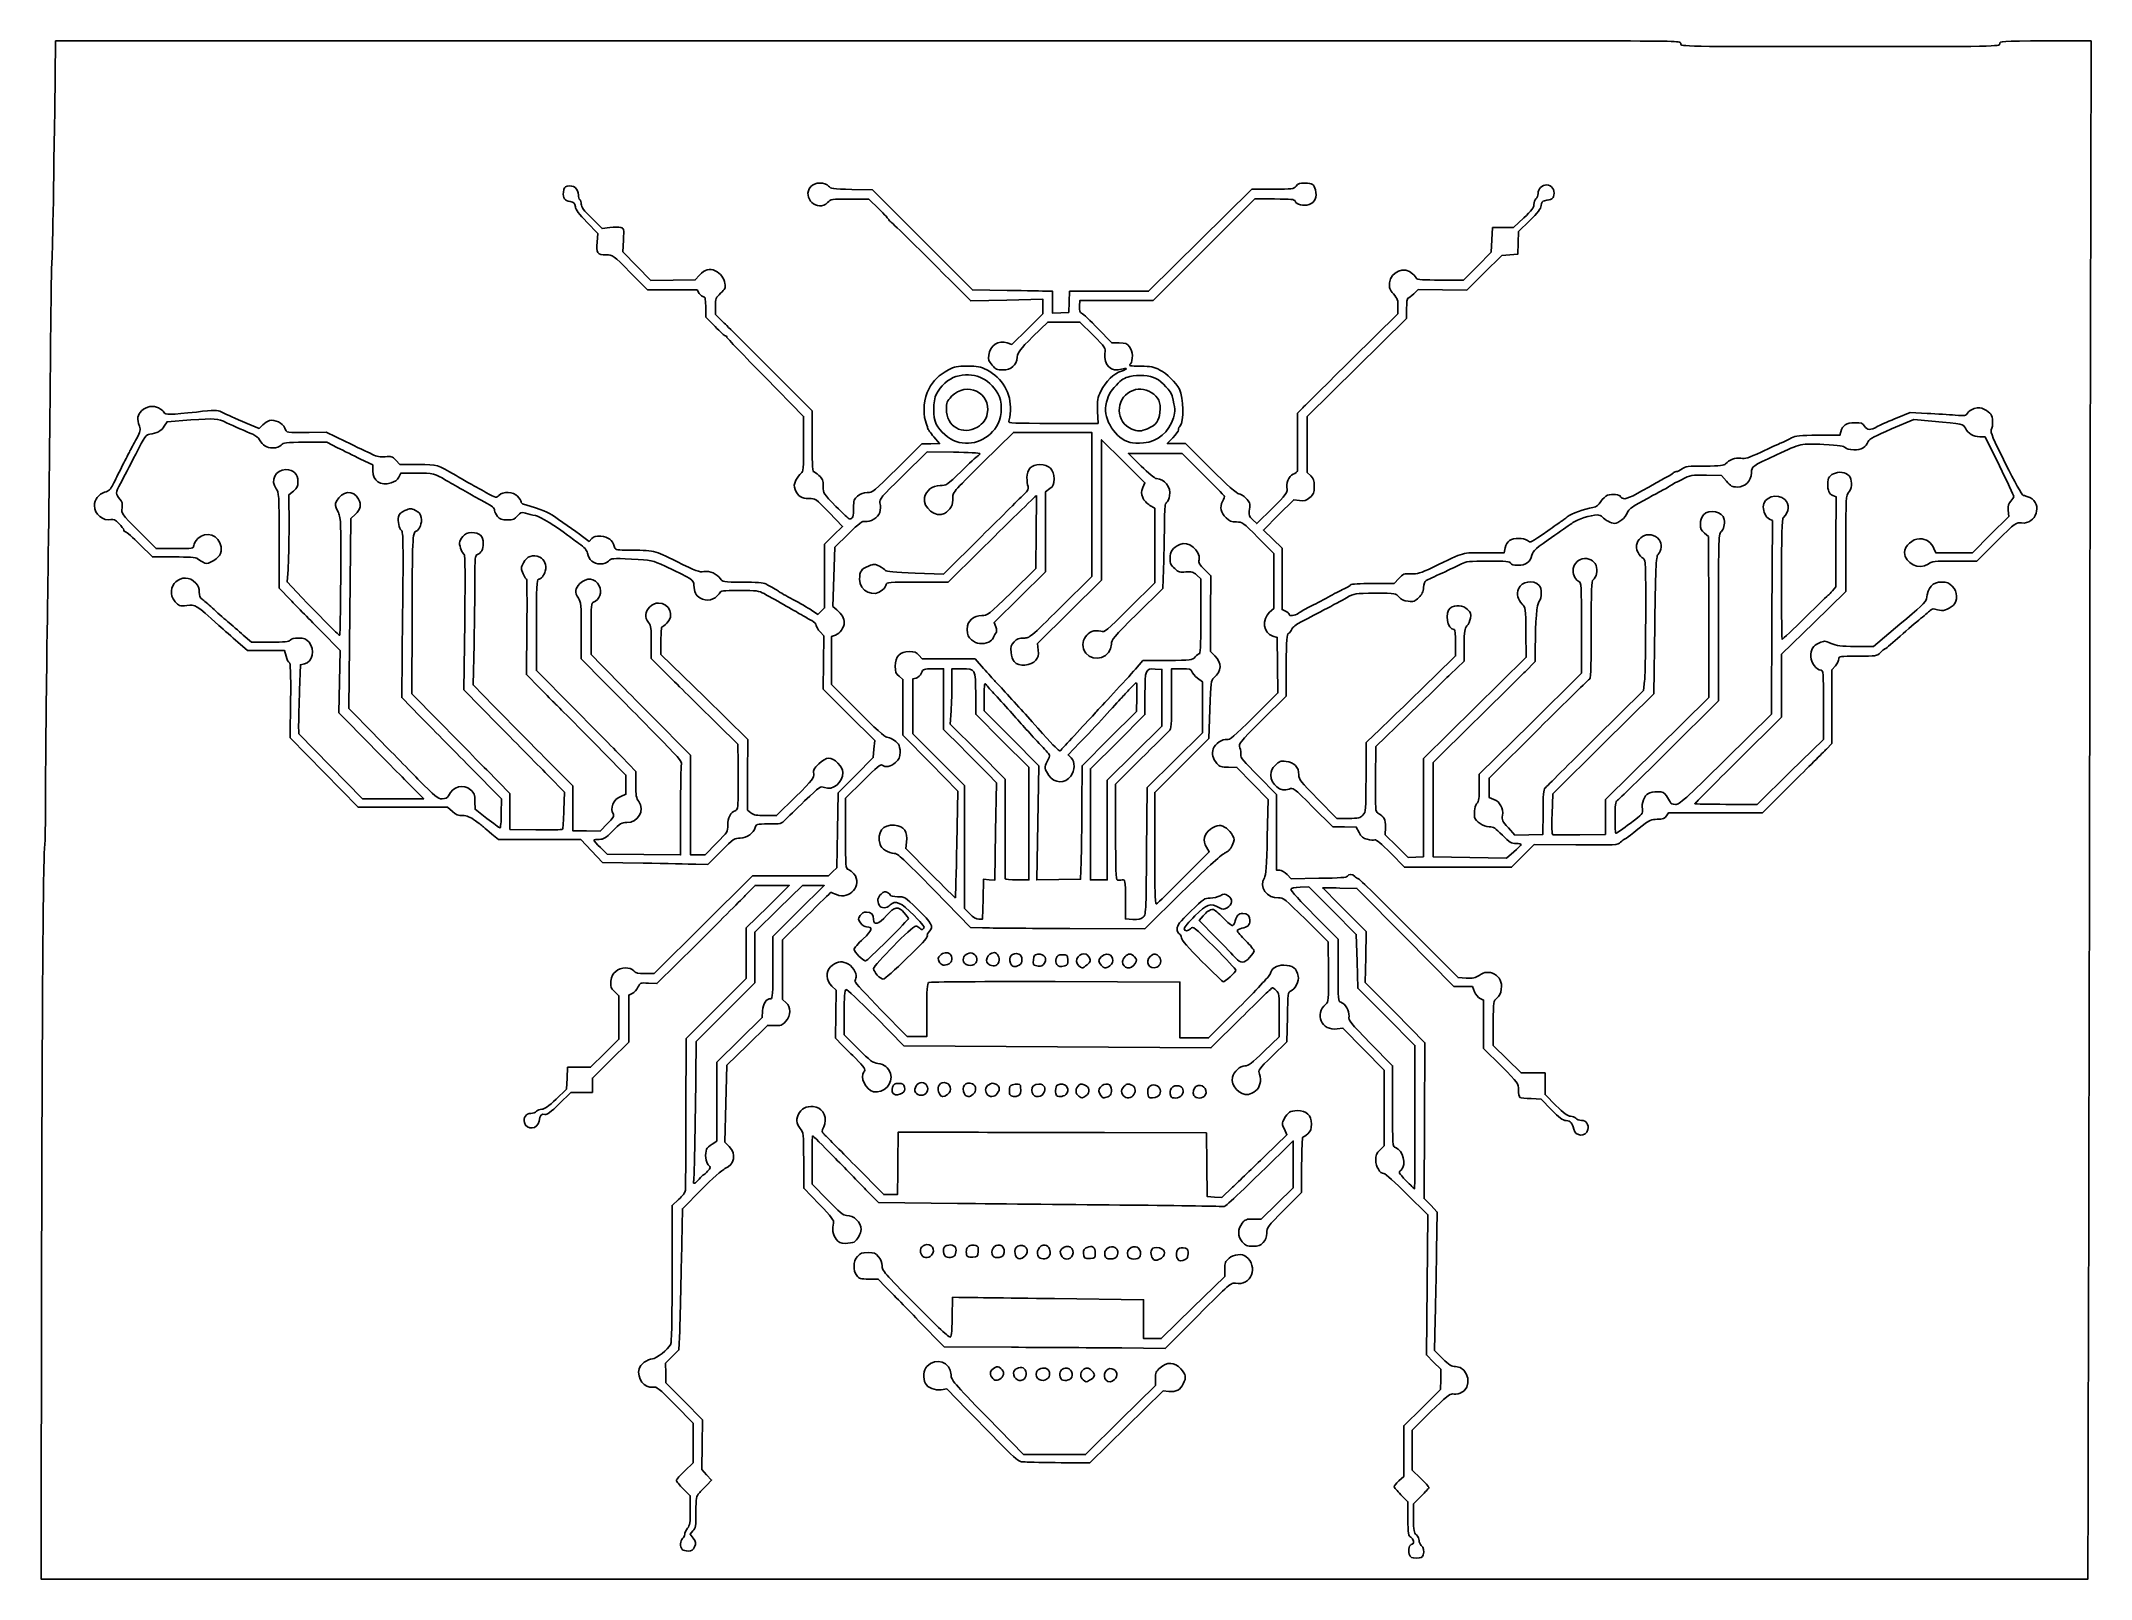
# Model space of a CAD drawing. Header units: millimetres. Extents: x 0.4 to 40.2, y 255.9 to 285.8.
import ezdxf

# ---------------------------------------------------------------- set-up
doc = ezdxf.new("R2010")
doc.units = ezdxf.units.MM
doc.layers.add('Layer_1', color=7, linetype='CONTINUOUS')

msp = doc.modelspace()

# ---------------------------------------------------------------- linework, layer by layer
at = {"layer": 'Layer_1', "color": 7}
for points in [[(0.653032, 284.420486), (0.671089, 285.770864), (18.80908, 285.770875), (30.751941, 285.770875)], [(39.278492, 285.770875), (40.164206, 285.770875), (40.143546, 274.486051)], [(19.136503, 280.92826), (18.459698, 280.93888), (17.491514, 281.909515), (16.52333, 282.880151), (16.119, 282.888551)], [(24.284788, 282.89371), (23.879191, 282.89371), (22.878074, 281.90298), (21.876957, 280.91225), (21.110871, 280.91225), (20.34483, 280.91225), (20.33693, 280.706654), (20.32903, 280.501059), (20.172956, 280.493859), (20.016882, 280.486659), (20.016882, 280.699446), (20.016882, 280.91225), (19.915095, 280.91495)], [(16.081105, 282.702805), (16.447539, 282.702818), (16.644328, 282.510139)], [(20.537764, 280.620202), (20.546164, 280.735809), (21.255394, 280.735809), (21.964626, 280.735809), (22.951851, 281.719625), (23.939075, 282.70344), (24.322964, 282.703574)], [(10.978269, 282.254608), (11.191099, 282.036124), (11.175879, 281.868301)], [(11.424895, 282.148418), (11.275514, 282.129748), (11.072524, 282.330123)], [(27.023238, 280.861495), (27.110048, 280.946355), (27.580149, 280.941355), (28.050252, 280.936355), (28.392185, 281.270441), (28.734119, 281.604526), (28.888012, 281.618096), (29.041905, 281.631666), (29.049705, 281.851271), (29.057505, 282.070876), (29.272063, 282.280904)], [(29.157232, 282.336148), (28.960443, 282.151585), (28.756868, 282.149485), (28.553294, 282.147385), (28.539724, 281.909739), (28.526154, 281.672092), (28.258819, 281.400802), (27.991485, 281.129512), (27.532737, 281.129512)], [(13.164968, 281.2245), (13.081148, 281.13299), (12.650568, 281.12739), (12.219987, 281.12179), (11.948642, 281.399659), (11.677296, 281.677529), (11.689306, 281.906352)], [(11.819552, 281.278788), (12.158029, 280.939497), (12.637108, 280.939497), (13.116186, 280.939497), (13.160646, 280.871637)], [(18.034128, 281.118103), (18.426417, 280.723836), (19.126646, 280.740626), (19.826874, 280.757416), (19.826874, 280.6172), (19.826874, 280.476983), (19.525744, 280.178074), (19.224614, 279.879163), (19.134954, 279.911583)], [(13.285616, 280.606988), (13.285944, 280.410199), (13.465367, 280.226982)], [(13.644927, 280.294901), (13.475281, 280.460352), (13.475281, 280.620263)], [(25.024753, 277.329437), (24.956893, 277.393187), (24.956192, 277.938107), (24.955492, 278.483027), (25.919751, 279.433862), (26.88401, 280.384697), (26.88401, 280.580666)], [(26.717147, 280.616201), (26.713947, 280.476971), (25.83111, 279.60215)], [(19.633928, 280.031778), (19.921879, 280.314486), (20.233517, 280.314803), (20.545155, 280.315122), (20.795529, 280.065788)], [(21.307615, 279.907959), (21.163877, 279.907959), (20.895628, 280.187464)], [(14.438871, 279.2418), (15.185311, 278.48395), (15.185311, 277.948944)], [(15.348217, 277.999764), (15.348217, 278.588683), (14.58137, 279.359067)], [(20.889518, 278.585654), (20.899018, 278.34723), (20.023334, 278.34723)], [(24.856545, 278.63579), (24.764815, 278.54425), (24.766815, 277.997922)], [(36.987719, 278.541353), (36.654769, 278.558203), (36.404137, 278.457083)], [(2.780366, 278.292208), (2.834698, 278.380118), (3.293097, 278.414008)], [(4.689494, 278.317619), (4.621407, 278.249529), (4.38647, 278.347949)], [(6.298023, 277.994016), (5.920187, 278.174475), (5.592297, 278.170475)], [(17.709276, 278.086722), (17.821477, 277.953658), (17.650216, 277.953002), (17.478954, 277.952345), (17.003947, 277.478142)], [(18.661858, 277.585204), (19.255475, 278.170905), (20.016155, 278.170905), (20.776836, 278.170905), (20.776836, 276.773429), (20.776836, 275.375953), (20.174578, 274.778397)], [(23.08532, 277.465166), (22.594857, 277.953645), (22.41764, 277.953645), (22.240424, 277.953645), (22.350005, 278.067686)], [(35.309812, 278.18516), (35.292612, 278.11661), (34.871743, 278.11661)], [(36.294068, 278.238436), (36.723539, 278.421409), (37.076401, 278.389889)], [(38.005104, 278.089268), (38.107847, 278.089135), (38.386622, 277.52605)], [(5.514445, 277.980765), (5.932497, 277.980765), (6.14132, 277.87477)], [(6.587647, 277.655298), (6.825151, 277.541822), (6.825151, 277.427121)], [(17.114132, 277.335695), (17.581016, 277.792377), (18.093192, 277.787677)], [(19.736403, 273.94585), (19.725743, 274.077293), (20.346296, 274.691392), (20.966849, 275.305491), (20.966849, 276.66741), (20.966849, 278.029279), (21.386552, 277.612311), (21.806255, 277.195343), (21.766195, 277.099463)], [(21.734248, 277.519303), (21.487622, 277.763593), (22.00793, 277.763593), (22.528237, 277.763593), (22.928333, 277.363229)], [(7.707561, 277.546479), (7.351025, 277.546479), (7.271303, 277.630499)], [(7.327841, 277.303225), (7.369412, 277.383615), (7.675764, 277.383615)], [(32.700533, 277.342556), (32.993312, 277.336856), (33.089442, 277.224553)], [(5.199729, 276.359327), (5.198589, 276.960578), (5.285184, 277.032868)], [(18.91147, 274.399879), (18.87944, 274.484749), (19.380271, 274.975658), (19.881102, 275.466567), (19.881102, 276.243538), (19.881102, 277.020509), (19.962532, 277.080709)], [(24.536178, 274.701473), (24.468318, 274.732393), (24.468318, 275.328671), (24.468318, 275.924948), (24.287401, 276.099739), (24.106483, 276.274531), (24.401081, 276.570046), (24.69568, 276.865562), (24.807156, 276.850282)], [(35.153024, 276.947899), (35.217174, 276.923509), (35.216342, 276.047467), (35.215511, 275.171424), (35.149811, 275.096784)], [(6.844479, 272.317517), (6.361642, 272.809936), (6.380565, 274.654778), (6.399488, 276.499621), (6.490183, 276.585161)], [(15.678216, 276.617763), (15.940403, 276.345005), (15.766431, 276.174424), (15.592459, 276.003845), (15.591978, 275.384117), (15.591496, 274.764389), (15.525046, 274.701369), (15.458596, 274.638349), (15.338271, 274.721139)], [(21.901968, 276.756482), (21.998298, 276.699642), (21.998298, 275.975957), (21.998298, 275.252273), (21.516251, 274.770784)], [(24.280557, 276.702749), (23.978122, 276.403336), (23.899272, 276.477756)], [(33.924131, 276.489917), (33.982201, 276.458847), (33.973101, 274.580856), (33.964001, 272.702865), (33.077364, 271.826951)], [(38.55927, 276.662015), (38.56667, 276.541363), (38.217007, 276.18894), (37.867344, 275.836515), (37.509086, 275.836515), (37.150829, 275.836515), (37.116719, 275.918865)], [(2.98504, 275.917903), (2.619274, 275.917903), (2.282078, 276.258512)], [(5.006579, 276.079885), (5.006579, 275.151192), (5.230512, 274.919175)], [(11.076252, 276.111492), (11.025212, 276.055102), (10.943552, 276.115482)], [(15.831809, 274.724758), (15.750919, 274.793708), (15.770569, 275.368135), (15.790219, 275.94256), (16.051385, 276.199151)], [(18.635115, 276.151915), (17.900179, 275.422404), (17.35026, 275.440414)], [(19.6962, 276.239143), (19.6877, 275.528968), (19.22198, 275.071957)], [(24.003764, 276.12848), (24.305492, 275.823386), (24.305492, 275.287248), (24.305492, 274.751108), (24.226682, 274.680888)], [(32.664583, 276.215169), (32.744863, 276.148589), (32.745963, 274.58822), (32.747063, 273.027851), (31.74395, 272.036751), (30.740837, 271.04565), (30.742037, 270.706359), (30.743237, 270.367068), (30.246328, 270.359668)], [(37.516645, 275.673658), (37.948524, 275.673658), (38.328903, 276.051699)], [(2.30579, 275.998341), (2.550079, 275.755273), (2.975984, 275.755171)], [(17.388248, 275.266384), (17.989721, 275.266384), (18.589339, 275.860534)], [(21.655154, 274.650711), (22.153452, 275.144265), (22.170882, 275.684709)], [(28.795926, 275.931774), (28.778066, 275.836564), (28.384601, 275.836564)], [(33.317067, 271.80827), (34.158509, 272.644547), (34.159034, 273.256544), (34.15956, 273.868542), (34.783366, 274.477181), (35.407174, 275.085821), (35.407174, 276.017563)], [(5.349212, 275.073537), (5.162565, 275.268228), (5.181725, 275.51315)], [(22.812178, 275.402489), (22.893998, 275.329449), (22.893998, 274.605788)], [(23.160925, 273.836571), (23.077705, 273.919791), (23.082205, 274.65418), (23.086705, 275.388569), (22.96472, 275.508096)], [(26.734601, 275.336075), (26.643431, 275.239405), (26.220887, 275.239405)], [(7.403905, 274.630435), (7.386404, 273.023207), (7.745956, 272.6587)], [(8.084748, 272.586696), (7.58388, 273.096312), (7.58721, 274.51387)], [(8.609567, 274.491318), (8.594049, 273.173348), (9.266899, 272.4895)], [(31.973014, 272.00487), (32.937161, 272.962559), (32.937161, 274.583471)], [(4.204808, 274.102337), (4.393763, 273.936382), (4.753414, 273.936382), (5.113064, 273.936382), (5.142679, 273.826411)], [(4.831052, 274.099239), (4.472164, 274.099239), (4.311867, 274.238776)], [(5.824474, 274.311486), (6.194504, 273.935813), (6.181975, 273.332157), (6.169446, 272.7285), (6.789104, 272.097496)], [(9.815546, 274.395954), (9.806586, 273.471185), (10.059838, 273.211811)], [(10.69093, 272.85373), (10.000948, 273.548959), (10.000948, 274.434827)], [(10.869374, 274.325881), (10.869552, 273.778912), (11.324203, 273.317435)], [(11.269914, 273.647142), (11.059553, 273.862744), (11.059553, 274.361862)], [(15.503739, 274.300036), (15.577899, 274.221426), (15.569799, 273.705703), (15.561699, 273.189981), (16.062603, 272.689843), (16.563507, 272.189706), (16.549897, 272.024833), (16.536287, 271.859959), (16.196766, 271.517015), (15.857246, 271.17407), (15.842846, 270.445134), (15.828446, 269.716197), (15.748246, 269.641277), (15.668036, 269.566357), (14.931252, 269.565947), (14.194468, 269.565536), (13.238387, 268.61598), (12.282307, 267.666426), (12.109371, 267.666426)], [(12.228581, 274.093149), (12.223981, 273.783362), (12.679994, 273.331397)], [(14.162336, 270.786937), (14.094386, 270.840387), (14.097286, 271.526593), (14.100186, 272.2128), (13.258454, 273.037791), (12.416721, 273.862783), (12.416721, 274.130309)], [(16.236709, 272.764791), (15.72817, 273.276007), (15.72817, 273.743383), (15.72817, 274.210758), (15.80421, 274.237268)], [(24.286562, 274.217136), (24.373352, 274.192266), (24.380752, 273.653271), (24.388152, 273.114278), (23.924562, 272.654202)], [(29.200233, 274.288957), (29.204833, 273.806742), (28.207962, 272.822993), (27.211091, 271.839243), (27.211399, 270.886087), (27.211707, 269.932929), (27.063974, 269.924829), (26.916242, 269.916729), (26.692116, 270.138458), (26.467989, 270.360187), (26.473989, 270.509516)], [(27.83411, 274.088589), (27.83411, 273.833531), (27.447318, 273.454935)], [(30.276985, 274.379777), (30.276985, 273.496627), (29.286255, 272.517721), (28.295525, 271.538816), (28.295525, 271.275275)], [(29.706952, 270.763966), (29.720522, 271.154276), (30.700609, 272.125897), (31.680696, 273.097518), (31.700656, 274.428828)], [(36.457509, 274.446508), (35.947185, 274.017851), (35.599161, 274.017851)], [(5.4044, 273.17079), (5.422212, 273.662495), (5.499874, 273.679555)], [(9.176432, 272.858373), (8.772644, 273.271392), (8.789125, 274.058547)], [(18.674206, 273.591767), (18.512344, 273.773521), (17.99879, 273.773521), (17.485237, 273.773521), (17.423037, 273.845901)], [(22.242559, 273.745785), (21.767552, 273.744185), (21.621192, 273.575632)], [(27.733106, 273.474735), (27.998543, 273.732923), (28.001043, 274.045071)], [(29.182222, 273.526835), (29.381257, 273.727835), (29.382257, 273.988271)], [(17.037834, 273.437419), (17.112474, 273.377899), (17.112474, 272.835629), (17.112474, 272.293359), (17.644055, 271.750917), (18.175635, 271.208475), (18.156795, 270.17703)], [(18.407301, 268.827807), (18.306791, 268.93074), (18.306791, 270.124182), (18.306791, 271.317618), (17.80464, 271.819218), (17.302489, 272.320819), (17.302489, 272.854232), (17.302489, 273.387645), (17.368049, 273.404105)], [(17.702696, 273.583535), (17.899645, 273.583535), (17.899725, 272.993168), (17.899804, 272.402802), (18.245802, 272.059192)], [(18.062379, 273.305307), (18.062522, 273.583525), (18.256319, 273.583525)], [(22.007374, 273.578476), (22.136814, 273.569976), (22.136506, 273.019618), (22.136198, 272.46926), (21.605767, 271.944894), (21.075335, 271.420527), (21.075335, 270.452719), (21.075335, 269.48491), (20.912476, 269.48491), (20.749616, 269.48491), (20.749889, 270.563836)], [(22.827992, 273.403896), (22.921162, 273.332836), (22.921162, 272.835858), (22.921162, 272.338879), (22.386674, 271.807715), (21.852186, 271.27655), (21.840326, 270.042908)], [(22.324006, 273.0051), (22.324006, 273.583563), (22.51218, 273.583563)], [(24.083924, 272.592864), (24.546504, 273.054301), (24.549004, 273.650851)], [(31.503074, 273.352706), (31.483944, 273.162526), (30.550303, 272.23983)], [(35.029523, 272.022829), (35.135045, 272.131403), (35.135353, 272.846781), (35.135661, 273.562161), (35.203521, 273.642801)], [(5.23039, 272.965736), (5.22348, 272.239926), (5.881832, 271.568098), (6.540183, 270.896272), (7.408768, 270.895862), (8.277354, 270.895452), (8.369248, 270.814452)], [(18.523095, 273.094678), (18.52397, 272.700832), (19.039693, 272.185645), (19.555415, 271.670459), (19.555415, 270.577673), (19.555415, 269.484888), (19.324697, 269.484888)], [(19.727449, 270.591886), (19.745499, 271.700307), (19.216147, 272.23401), (18.686795, 272.767712), (18.687671, 273.046688)], [(21.651083, 273.033877), (21.641183, 272.755658), (21.114014, 272.227732), (20.586846, 271.699804), (20.584146, 270.938425)], [(20.749889, 270.563836), (20.750094, 271.642782), (21.279187, 272.167827), (21.808278, 272.69287), (21.808278, 273.092303)], [(34.973099, 272.884588), (34.973407, 272.212793), (34.32991, 271.58105), (33.686414, 270.949308), (33.081019, 270.951708)], [(7.611658, 271.262839), (7.814553, 271.059188), (7.220258, 271.059188), (6.625961, 271.059188), (6.006561, 271.690272), (5.38716, 272.321354), (5.386873, 272.50022)], [(13.49451, 270.197417), (13.27293, 269.973485), (13.129828, 269.973485), (12.986727, 269.973485), (12.986727, 270.941114), (12.986727, 271.908743), (12.2335, 272.670142)], [(13.523316, 272.499223), (13.910624, 272.119015), (13.915224, 271.758761)], [(19.093949, 270.484686), (19.095249, 271.443768), (18.562984, 271.977567), (18.030719, 272.511365), (18.046479, 272.769227)], [(21.998323, 270.087133), (21.998323, 271.184604), (22.523544, 271.70798), (23.048765, 272.231356), (23.067035, 272.792089)], [(26.282831, 271.443381), (26.289331, 272.077182), (26.878499, 272.646865)], [(28.965109, 270.027929), (28.824827, 269.905784), (28.110884, 269.919354), (27.396941, 269.932924), (27.399041, 270.849615), (27.401141, 271.766308), (28.192164, 272.546071)], [(20.373645, 271.854507), (20.316445, 271.911707), (20.540422, 272.14368)], [(26.253013, 272.299474), (26.09694, 272.149731), (26.09694, 271.47734)], [(28.578734, 271.048307), (28.485534, 271.087247), (28.485534, 271.274192), (28.485534, 271.461135), (29.450312, 272.420631)], [(11.377992, 270.576929), (11.236876, 270.433951), (10.971772, 270.437151), (10.706667, 270.440351), (10.706667, 270.874615), (10.706667, 271.3088), (10.143443, 271.877077)], [(11.310606, 271.951935), (11.738113, 271.519104), (11.738113, 271.332813), (11.738113, 271.146521), (11.63499, 271.105261)], [(11.928139, 271.337949), (11.928139, 271.591649), (11.654517, 271.875075)], [(21.23827, 270.415697), (21.23827, 271.346469), (21.729751, 271.833934)], [(8.713782, 271.675856), (9.322056, 271.057519), (9.319036, 270.77214)], [(9.990009, 270.45643), (9.485224, 270.46433), (9.485224, 270.8126), (9.485224, 271.160828), (9.03542, 271.618953)], [(10.242896, 271.496487), (10.546042, 271.187323), (10.533272, 270.838777)], [(15.999347, 270.390012), (15.999347, 271.07424), (16.339388, 271.410735)], [(18.758385, 271.542669), (18.924971, 271.369757), (18.910401, 270.425545), (18.895831, 269.481333), (18.784529, 269.489433), (18.673227, 269.497533), (18.665727, 269.111241), (18.658227, 268.72495), (18.583047, 268.72495)], [(23.429238, 271.671432), (23.591648, 271.669932), (23.895504, 271.357784), (24.199359, 271.045636), (24.181129, 270.312767)], [(24.422526, 269.674961), (24.359746, 269.674961), (24.359746, 270.410283), (24.359746, 271.145604), (24.005359, 271.50229)], [(31.926367, 270.72738), (31.966487, 270.78781), (32.876998, 270.78781), (33.787508, 270.78781), (34.355754, 271.351034)], [(9.039493, 270.679168), (8.809585, 270.855617), (8.808095, 271.009279)], [(15.027545, 271.096921), (14.661156, 270.733487), (14.44572, 270.733487)], [(25.066791, 270.899905), (25.450585, 270.517802), (25.679853, 270.513902), (25.90912, 270.510002), (25.96233, 270.405695)], [(25.756174, 270.679305), (25.533447, 270.679305), (25.163866, 271.052525)], [(12.797096, 270.819716), (12.796727, 269.96949), (12.084215, 269.97829), (11.371703, 269.98709), (11.242773, 270.111943)], [(20.570576, 269.837755), (20.559716, 269.498464), (20.13457, 269.490964), (19.709425, 269.483464), (19.727449, 270.591886)], [(29.531552, 270.794952), (29.530552, 270.36712), (29.259129, 270.35932), (28.987706, 270.35152), (28.858602, 270.495087)], [(9.136935, 270.373799), (9.263648, 270.272012), (10.062591, 270.272012), (10.861533, 270.272012), (11.071223, 270.048079), (11.280913, 269.824147), (12.072741, 269.809957)], [(17.64487, 269.611957), (17.16655, 270.094533), (17.18315, 270.219689)], [(23.000332, 270.120546), (23.055492, 270.027066), (22.562927, 269.538259)], [(29.13987, 269.949241), (29.35934, 270.169301), (30.169702, 270.165101)], [(13.095288, 269.789807), (13.326006, 269.783807), (13.583858, 270.040851)], [(26.577004, 270.003239), (26.843373, 269.729828), (27.881895, 269.729521), (28.920417, 269.729213), (29.13987, 269.949241)], [(14.052166, 269.17965), (14.244301, 269.37644), (14.575776, 269.37644), (14.907251, 269.37644), (14.489759, 268.964363), (14.072268, 268.552287), (14.072104, 268.061849), (14.071939, 267.571411), (13.48852, 266.987975), (12.905102, 266.404539), (12.901602, 264.965799)], [(13.084036, 265.01411), (13.100836, 266.349881), (13.668065, 266.917823), (14.235294, 267.485765), (14.235294, 267.978432), (14.235294, 268.4711), (14.698315, 268.923729), (15.161336, 269.376359), (15.373597, 269.376359), (15.585857, 269.376359), (15.087007, 268.882321), (14.588157, 268.388282), (14.588157, 267.783017)], [(25.1835, 269.515761), (24.644345, 269.508961), (24.564825, 269.591961)], [(24.818102, 269.343726), (24.987147, 269.351826), (25.446973, 268.889368), (25.906801, 268.42691), (25.922371, 267.904088), (25.937941, 267.381267), (26.49244, 266.826923), (27.046939, 266.272579), (27.046939, 264.879393)], [(25.58793, 269.327573), (25.920471, 269.319573), (26.862158, 268.367309), (27.803843, 267.415043), (27.983061, 267.415962), (28.162278, 267.416881), (28.203228, 267.314549)], [(17.721451, 269.282304), (18.422785, 268.56401), (18.656571, 268.55501)], [(20.347871, 268.54044), (21.805383, 268.53484), (22.526461, 269.245096)], [(21.570772, 268.719509), (21.42827, 268.727709), (21.42827, 269.10824)], [(27.467141, 262.291225), (27.480741, 263.036979), (27.352052, 263.167648), (27.223362, 263.298317), (27.231762, 264.810505), (27.240162, 266.322691), (26.661788, 266.908019), (26.083412, 267.493347), (26.092812, 267.987972), (26.102212, 268.482599), (25.678837, 268.905973)], [(14.845761, 267.101444), (14.777901, 267.160444), (14.777901, 267.741089), (14.777901, 268.321735), (15.242107, 268.78121)], [(22.935439, 268.785522), (22.861309, 268.696872), (23.178448, 268.37487)], [(24.928134, 268.713853), (25.361506, 268.283528), (25.367506, 267.700345)], [(25.554048, 267.73073), (25.554048, 268.334378), (25.090454, 268.801375)], [(28.0413, 267.579552), (27.882073, 267.587752), (26.928425, 268.549902)], [(12.176182, 267.480663), (12.339537, 267.471363), (13.099784, 268.227112)], [(11.517402, 267.316809), (11.602302, 267.237499), (11.602302, 266.814657), (11.602302, 266.391814), (11.327442, 266.119821), (11.052582, 265.847829), (10.828165, 265.847829), (10.603749, 265.847829), (10.594049, 265.63587), (10.584349, 265.423911), (10.380775, 265.228825)], [(15.730068, 267.424276), (15.813398, 267.344646), (15.806998, 266.879917), (15.800598, 266.41519), (15.934055, 266.277499)], [(23.631268, 267.00814), (23.043781, 266.417773), (22.765331, 266.417773), (22.486881, 266.417773), (22.486881, 266.96028), (22.486881, 267.502856), (20.064343, 267.509956)], [(10.443758, 265.138928), (10.669485, 265.359255), (10.877993, 265.359255), (11.0865, 265.359255), (11.0865, 265.497723), (11.0865, 265.636215), (11.439363, 265.984544), (11.792226, 266.332876), (11.792226, 266.791711), (11.792226, 267.250548), (11.860296, 267.281558)], [(14.388781, 266.946557), (14.383281, 266.811319), (13.942832, 266.378581), (13.502383, 265.945846), (13.502383, 265.179705), (13.502383, 264.413565), (13.410073, 264.356515)], [(16.242659, 266.207145), (15.972511, 266.477672), (15.972511, 266.907522)], [(17.573945, 266.957266), (17.573945, 266.444866), (17.38398, 266.444866), (17.194038, 266.444866), (16.68504, 266.963903)], [(28.310559, 267.181969), (28.376949, 267.151719), (28.376949, 266.682509), (28.376949, 266.213298), (28.71624, 265.874821)], [(13.742816, 264.307684), (13.657726, 264.395654), (13.675306, 265.141445), (13.692886, 265.887235), (14.087168, 266.273114), (14.48145, 266.658993), (14.620175, 266.655793)], [(16.582734, 266.819358), (17.131212, 266.263178), (20.109283, 266.243328), (23.087354, 266.223478), (23.670243, 266.802381)], [(24.414066, 266.862713), (24.414066, 266.441258), (24.122276, 266.158322)], [(24.282236, 266.068684), (24.563314, 266.34272), (24.572314, 266.826974)], [(25.536396, 266.592093), (25.650194, 266.609153), (26.050028, 266.199635), (26.449863, 265.790119), (26.449863, 265.056805), (26.449863, 264.323491), (26.368433, 264.242061)], [(29.782214, 265.107392), (29.571263, 265.31715), (29.571263, 265.528148), (29.571263, 265.739144), (29.337888, 265.739144), (29.104512, 265.739144), (28.835737, 266.005304), (28.566961, 266.271462), (28.566961, 266.703224)], [(26.612635, 265.091239), (26.612635, 265.878298), (26.185893, 266.311823)], [(29.302187, 265.238788), (29.493104, 265.231188), (29.692064, 265.025669)], [(18.02939, 264.5854), (17.019146, 264.585605), (17.017746, 264.422745)], [(23.508299, 263.518771), (23.300206, 263.32058), (23.15817, 263.32878), (23.016134, 263.33698), (23.008834, 263.95449), (23.001534, 264.572), (21.020584, 264.5786)], [(24.51227, 264.64619), (24.56129, 264.537479), (24.138841, 264.12722)], [(24.451608, 264.189877), (24.685379, 264.41843), (24.685379, 263.961941), (24.685379, 263.505451), (24.375158, 263.20262), (24.064936, 262.89979), (23.913409, 262.90129)], [(15.185698, 264.038821), (15.186136, 263.499874), (15.484859, 263.190641)], [(15.645837, 263.275948), (15.348265, 263.58131), (15.348177, 264.049531)], [(17.010146, 263.818807), (17.003846, 263.377729), (16.871304, 263.377729), (16.738761, 263.377729), (16.185936, 263.937694)], [(24.509029, 263.079097), (24.84832, 263.417573), (24.84832, 263.954061)], [(12.812958, 262.093041), (12.832018, 263.10191), (13.203963, 263.474108)], [(16.39428, 263.470619), (16.639746, 263.220995), (18.172166, 263.204445)], [(26.892103, 263.384437), (27.297703, 262.984074), (27.282963, 261.623976), (27.268223, 260.263879), (27.409441, 260.124416), (27.550659, 259.984952), (27.545859, 259.788057), (27.541059, 259.591162), (27.185492, 259.239641), (26.829925, 258.888119), (26.829925, 258.394225), (26.829925, 257.90033), (26.734925, 257.81692)], [(12.75919, 263.279057), (12.633631, 263.165381), (12.633631, 261.844769)], [(40.106736, 257.602925), (40.102836, 255.913255), (34.68772, 255.913255), (14.733779, 255.913338), (0.387355, 255.913338), (0.399088, 261.932269)], [(16.450005, 261.736049), (16.631928, 261.736661), (16.775949, 261.58679)], [(23.355445, 261.926677), (23.355445, 261.78336), (22.739815, 261.1826), (22.124189, 260.581889), (21.952661, 260.581889), (21.781132, 260.581889), (21.781132, 260.95777), (21.781132, 261.33365), (20.050747, 261.35602)], [(18.198217, 261.38051), (18.076073, 261.38261), (18.068573, 260.995819)], [(21.360443, 260.398474), (22.201885, 260.391474), (22.839719, 261.031114)], [(27.582351, 260.195684), (27.427321, 260.352349), (27.440431, 260.94891)], [(13.307317, 257.738422), (13.397407, 257.833432), (13.303347, 257.936109), (13.209277, 258.038787), (13.214777, 258.52253), (13.220277, 259.006273), (12.866105, 259.363203), (12.511932, 259.720132), (12.509732, 259.911943), (12.507532, 260.103754), (12.63648, 260.232025), (12.765428, 260.360295), (12.779668, 260.722234)], [(17.416608, 260.928162), (17.913245, 260.419404), (19.216123, 260.412404)], [(22.012153, 259.80406), (22.011845, 259.672633), (21.333263, 259.000809), (20.654681, 258.328985), (20.052081, 258.330785), (19.449481, 258.332585), (18.7506, 259.049496)], [(17.852762, 259.589123), (17.960556, 259.606363), (18.352542, 259.205149)], [(21.447861, 258.866123), (22.159606, 259.565642), (22.271698, 259.554952)], [(12.691937, 259.295419), (13.040276, 258.939844), (13.040523, 258.555516), (13.040769, 258.171188), (12.877909, 258.014756)], [(27.1555, 257.869706), (26.99264, 258.029064), (26.99264, 258.417411), (26.99264, 258.805757), (27.357074, 259.16251)], [(20.179676, 258.171301), (20.736113, 258.166501), (21.447861, 258.866123)], [(12.850766, 257.66411), (12.986482, 257.530434), (12.986482, 257.24869)], [(26.775641, 257.549602), (26.911358, 257.413885), (26.911358, 257.085243)], [(27.019783, 257.094005), (27.019783, 257.370628), (27.169071, 257.522319)], [(13.042213, 256.704432), (12.981443, 256.786622), (13.038263, 256.847112)], [(27.206762, 256.380453), (27.206613, 256.380455)]]:
    msp.add_lwpolyline(points, dxfattribs=at)
for points in [[(18.555641, 278.276228)], [(21.858459, 278.243746)], [(18.143968, 277.993596)], [(21.520155, 277.977868)], [(18.778224, 274.102531)], [(19.093326, 269.505248)], [(18.407361, 268.827881)], [(21.570786, 268.719547)], [(16.81654, 268.314098)], [(17.189975, 267.963093)], [(18.01, 267.857255)], [(18.526076, 267.872442)], [(18.974409, 267.897725)], [(19.367134, 267.8301)], [(19.838457, 267.844658)], [(20.255796, 267.819491)], [(20.686122, 267.839531)], [(21.123647, 267.817108)], [(21.616516, 267.861217)], [(22.038856, 267.792095)], [(23.839028, 267.981055)], [(23.458309, 267.603045)], [(17.097158, 265.346969)], [(17.575762, 265.362609)], [(17.975026, 265.31997)], [(18.474296, 265.322653)], [(18.943123, 265.338099)], [(19.841691, 265.343789)], [(20.272708, 265.320383)], [(23.954083, 265.387289)], [(19.355848, 265.298536)], [(20.663766, 265.293888)], [(21.087207, 265.277032)], [(21.575678, 265.293219)], [(22.054324, 265.278649)], [(22.523035, 265.306591)], [(22.977277, 265.308292)], [(13.051163, 263.636583)], [(26.876345, 263.645369)], [(17.66698, 262.198874)], [(18.11136, 262.188803)], [(18.572941, 262.269275)], [(19.065753, 262.208589)], [(19.475031, 262.178717)], [(19.955826, 262.192987)], [(20.402717, 262.198996)], [(20.844683, 262.234665)], [(21.265956, 262.184361)], [(21.713278, 262.183383)], [(22.127962, 262.144121)], [(22.623653, 262.143923)], [(24.103146, 262.445288)], [(19.01718, 259.812559)], [(19.468517, 259.800204)], [(19.919212, 259.803105)], [(20.364254, 259.800207)], [(20.73107, 259.771675)], [(21.21577, 259.78542)]]:
    msp.add_lwpolyline(points, close=True, dxfattribs=at)
for points in [[(30.751941, 285.770875), (32.186012, 285.770875), (32.204108, 285.770219), (32.204108, 285.716585)], [(32.204108, 285.716585), (32.204108, 285.662615), (32.222208, 285.662295), (35.298442, 285.662295)], [(35.298442, 285.662295), (38.374682, 285.662295), (38.392778, 285.662613), (38.392778, 285.716585)], [(38.392778, 285.716585), (38.392778, 285.769765), (38.410878, 285.770875), (39.278492, 285.770875)], [(0.595554, 281.427556), (0.606622, 281.445466), (0.628455, 282.582287), (0.653032, 284.420486)], [(10.523164, 282.838459), (10.513964, 282.716589), (10.543314, 282.675436), (10.65567, 282.652638)], [(10.598104, 282.949557), (10.544164, 282.935907), (10.528794, 282.913127), (10.523164, 282.838459)], [(10.814834, 282.780061), (10.814134, 282.906279), (10.719504, 282.980271), (10.598104, 282.949557)], [(15.321541, 282.943681), (15.14282, 282.729205), (15.458938, 282.433187), (15.650749, 282.635405)], [(15.670557, 282.953971), (15.605747, 283.037771), (15.394762, 283.031551), (15.321541, 282.943681)], [(16.119, 282.888551), (15.745594, 282.896251), (15.711297, 282.901301), (15.670557, 282.953971)], [(24.739853, 282.95478), (24.692553, 282.89638), (24.672653, 282.89371), (24.284788, 282.89371)], [(24.915125, 283.01322), (24.815475, 283.01532), (24.779034, 283.00315), (24.739853, 282.95478)], [(25.115828, 282.878305), (25.084148, 282.991842), (25.056748, 283.010256), (24.915125, 283.01322)], [(24.99126, 282.597594), (25.107613, 282.635884), (25.154191, 282.740844), (25.115828, 282.878305)], [(29.606609, 282.975256), (29.511189, 282.975256), (29.435451, 282.902796), (29.435451, 282.811513)], [(29.742392, 282.778176), (29.762632, 282.880643), (29.697452, 282.975256), (29.606609, 282.975256)], [(10.65567, 282.652638), (10.73198, 282.637158), (10.74891, 282.620508), (10.756417, 282.553558)], [(10.756417, 282.553558), (10.762817, 282.496308), (10.826857, 282.410047), (10.978269, 282.254608)], [(10.842394, 282.690241), (10.827464, 282.699441), (10.815064, 282.739881), (10.814834, 282.780061)], [(10.869534, 282.601981), (10.869534, 282.641301), (10.857324, 282.681011), (10.842394, 282.690241)], [(11.072524, 282.330123), (10.922077, 282.478632), (10.869534, 282.549), (10.869534, 282.601981)], [(15.650749, 282.635405), (15.712659, 282.700675), (15.726189, 282.702795), (16.081105, 282.702805)], [(16.644328, 282.510139), (16.752562, 282.404166), (16.841117, 282.307673), (16.841117, 282.295711)], [(24.322964, 282.703574), (24.64093, 282.703676), (24.709561, 282.696674), (24.722631, 282.662584)], [(24.722631, 282.662584), (24.750251, 282.590594), (24.876898, 282.559961), (24.99126, 282.597594)], [(29.354021, 282.595371), (29.354021, 282.537751), (29.309091, 282.478575), (29.157232, 282.336148)], [(29.272063, 282.280904), (29.437309, 282.442663), (29.488538, 282.510666), (29.494966, 282.576799)], [(29.394731, 282.703823), (29.372341, 282.685233), (29.354021, 282.636433), (29.354021, 282.595371)], [(29.435451, 282.811513), (29.435451, 282.770873), (29.417131, 282.722413), (29.394731, 282.703823)], [(29.494966, 282.576799), (29.500966, 282.638339), (29.518696, 282.664949), (29.557596, 282.670729)], [(29.557596, 282.670729), (29.705499, 282.692699), (29.728102, 282.705839), (29.742392, 282.778176)], [(11.637796, 282.151118), (11.602856, 282.159918), (11.507054, 282.158618), (11.424895, 282.148418)], [(11.689306, 281.906352), (11.700946, 282.128145), (11.699366, 282.135665), (11.637796, 282.151118)], [(16.841117, 282.295711), (16.841117, 282.283751), (16.852757, 282.269891), (16.866977, 282.264911)], [(16.866977, 282.264911), (16.892937, 282.255811), (17.303168, 281.852749), (18.034128, 281.118103)], [(11.175879, 281.868301), (11.156739, 281.657185), (11.184779, 281.618079), (11.355061, 281.618079)], [(0.568495, 279.432043), (0.578302, 280.521371), (0.590482, 281.419352), (0.595554, 281.427556)], [(11.355061, 281.618079), (11.480212, 281.618079), (11.483395, 281.615779), (11.819552, 281.278788)], [(13.465639, 281.31081), (13.362302, 281.36425), (13.26824, 281.33725), (13.164968, 281.2245)], [(13.656461, 281.064698), (13.638411, 281.175926), (13.579471, 281.251946), (13.465639, 281.31081)], [(27.002169, 281.252952), (26.841788, 281.401588), (26.574533, 281.294552), (26.553427, 281.073226)], [(27.073989, 281.157952), (27.073989, 281.173592), (27.041669, 281.216342), (27.002169, 281.252952)], [(13.160646, 280.871637), (13.185096, 280.834317), (13.223146, 280.803777), (13.245196, 280.803777)], [(13.475281, 280.620263), (13.475281, 280.768963), (13.482181, 280.786691), (13.573871, 280.873151)], [(13.573871, 280.873151), (13.661671, 280.955961), (13.670711, 280.976912), (13.656461, 281.064698)], [(19.915095, 280.91495), (19.859115, 280.91645), (19.508745, 280.92245), (19.136503, 280.92826)], [(26.553427, 281.073226), (26.544527, 280.979496), (26.556327, 280.946925), (26.631587, 280.859059)], [(26.631587, 280.859059), (26.708267, 280.769479), (26.719857, 280.736561), (26.717147, 280.616201)], [(26.91022, 280.776635), (26.92463, 280.776635), (26.97549, 280.814825), (27.023238, 280.861495)], [(27.532737, 281.129512), (27.231063, 281.129512), (27.073989, 281.139212), (27.073989, 281.157952)], [(13.245196, 280.803777), (13.276836, 280.803777), (13.285356, 280.762297), (13.285616, 280.606988)], [(20.578454, 280.485772), (20.539724, 280.500632), (20.531164, 280.528922), (20.537764, 280.620202)], [(20.895628, 280.187464), (20.748218, 280.341172), (20.605432, 280.475419), (20.578454, 280.485772)], [(26.88401, 280.580666), (26.88401, 280.688551), (26.89579, 280.776635), (26.91022, 280.776635)], [(13.465367, 280.226982), (13.564047, 280.126212), (13.655509, 280.043765), (13.66861, 280.043765)], [(14.58137, 279.359067), (14.159632, 279.782778), (13.738232, 280.203903), (13.644927, 280.294901)], [(13.66861, 280.043765), (13.68171, 280.043765), (13.69243, 280.033865), (13.69243, 280.021705)], [(19.330593, 279.634377), (19.344303, 279.736587), (19.377313, 279.77984), (19.633928, 280.031778)], [(20.795529, 280.065788), (21.044915, 279.817439), (21.045844, 279.81601), (21.030481, 279.703928)], [(13.69243, 280.021705), (13.69243, 280.009575), (14.028328, 279.658618), (14.438871, 279.2418)], [(18.777575, 279.672574), (18.766595, 279.586514), (18.77778, 279.552784), (18.842745, 279.47609)], [(19.134954, 279.911583), (18.970115, 279.971193), (18.80127, 279.858273), (18.777575, 279.672574)], [(19.052079, 279.38548), (19.218104, 279.38798), (19.308365, 279.46865), (19.330593, 279.634377)], [(21.030481, 279.703928), (21.000271, 279.483482), (21.160253, 279.333593), (21.355073, 279.399823)], [(21.507609, 279.836439), (21.459489, 279.897619), (21.430569, 279.907959), (21.307615, 279.907959)], [(21.525089, 279.502946), (21.583499, 279.567496), (21.573809, 279.752272), (21.507609, 279.836439)], [(0.503506, 274.01782), (0.546985, 277.114106), (0.549511, 277.324668), (0.568495, 279.432043)], [(17.994682, 279.386859), (17.810875, 279.289409), (17.700767, 279.181833), (17.61296, 279.013905)], [(17.76239, 278.921111), (17.83099, 279.063088), (18.004492, 279.218245), (18.135273, 279.254561)], [(18.361116, 279.459459), (18.164499, 279.45889), (18.110339, 279.448169), (17.994682, 279.386859)], [(18.135273, 279.254561), (18.483752, 279.351331), (18.769444, 279.236601), (18.955434, 278.925209)], [(18.739266, 279.384109), (18.611314, 279.450069), (18.561349, 279.460029), (18.361116, 279.459459)], [(19.196584, 278.598143), (19.217264, 278.929096), (19.043883, 279.227082), (18.739266, 279.384109)], [(18.842745, 279.47609), (18.912635, 279.39357), (18.935415, 279.38371), (19.052079, 279.38548)], [(21.350993, 279.363123), (21.207309, 279.320073), (21.044949, 279.161229), (20.953428, 278.974165)], [(21.252975, 279.092066), (21.350545, 279.196378), (21.406358, 279.231727), (21.5144, 279.257646)], [(21.445933, 279.410843), (21.454133, 279.402643), (21.411363, 279.381213), (21.350993, 279.363123)], [(21.355073, 279.399823), (21.396893, 279.414033), (21.437773, 279.418993), (21.445933, 279.410843)], [(21.721878, 279.457436), (21.509078, 279.459836), (21.490062, 279.464236), (21.525089, 279.502946)], [(21.5144, 279.257646), (21.676382, 279.296506), (21.903995, 279.278596), (22.021696, 279.217726)], [(22.09634, 279.383176), (21.979502, 279.443406), (21.920023, 279.455206), (21.721878, 279.457436)], [(22.475076, 279.008531), (22.405356, 279.143361), (22.235378, 279.3115), (22.09634, 279.383176)], [(25.83111, 279.60215), (25.34555, 279.120999), (24.906995, 278.686137), (24.856545, 278.63579)], [(17.61296, 279.013905), (17.52354, 278.842883), (17.494014, 278.559981), (17.54875, 278.398577)], [(17.75559, 278.331031), (17.68985, 278.463205), (17.69346, 278.778536), (17.76239, 278.921111)], [(18.055961, 278.872913), (17.964711, 278.776993), (17.953928, 278.750661), (17.953928, 278.623809)], [(18.748593, 278.538884), (18.827253, 278.941688), (18.343373, 279.175045), (18.055961, 278.872913)], [(18.955434, 278.925209), (19.040114, 278.783435), (19.042204, 278.50048), (18.959734, 278.342439)], [(20.953428, 278.974165), (20.887268, 278.838936), (20.880938, 278.800476), (20.889518, 278.585654)], [(21.050388, 278.696629), (21.084588, 278.878964), (21.122068, 278.952115), (21.252975, 279.092066)], [(21.530334, 278.968148), (21.22714, 278.81136), (21.239122, 278.374601), (21.550414, 278.236246)], [(21.931098, 278.945408), (21.798364, 279.023198), (21.652761, 279.031458), (21.530334, 278.968148)], [(22.098737, 278.561449), (22.119227, 278.760011), (22.075137, 278.860993), (21.931098, 278.945408)], [(22.021696, 279.217726), (22.137471, 279.157856), (22.315097, 278.967405), (22.336139, 278.880579)], [(22.336139, 278.880579), (22.396509, 278.63147), (22.398669, 278.592115), (22.359289, 278.458026)], [(22.488586, 278.297507), (22.569456, 278.378377), (22.560626, 278.843088), (22.475076, 279.008531)], [(2.339428, 278.590432), (2.258398, 278.515302), (2.246027, 278.430919), (2.295844, 278.293157)], [(2.670321, 278.646812), (2.561291, 278.703192), (2.438466, 278.682262), (2.339428, 278.590432)], [(2.771524, 278.562982), (2.763234, 278.584592), (2.717689, 278.622322), (2.670321, 278.646812)], [(3.403043, 278.567982), (2.913461, 278.512522), (2.791249, 278.511552), (2.771524, 278.562982)], [(3.293097, 278.414008), (3.76632, 278.448998), (3.80574, 278.445928), (3.988677, 278.359818)], [(3.885233, 278.568726), (3.801917, 278.608796), (3.762857, 278.608736), (3.403043, 278.567982)], [(4.38647, 278.347949), (4.128398, 278.456092), (4.022063, 278.502922), (3.885233, 278.568726)], [(17.953928, 278.623809), (17.953928, 278.288209), (18.271677, 278.104661), (18.555641, 278.276228)], [(18.555641, 278.276228), (18.670138, 278.345408), (18.725536, 278.420818), (18.748593, 278.538884)], [(19.166824, 278.38795), (19.177374, 278.41034), (19.190764, 278.50493), (19.196584, 278.598143)], [(21.520151, 277.977849), (21.241008, 278.049569), (20.998589, 278.420488), (21.050388, 278.696629)], [(22.359289, 278.458026), (22.275819, 278.173801), (22.058665, 277.991369), (21.777867, 277.969568)], [(21.858459, 278.243732), (22.026392, 278.321342), (22.081473, 278.394176), (22.098737, 278.561449)], [(36.404137, 278.457083), (36.26629, 278.401463), (36.096888, 278.326523), (36.027688, 278.290541)], [(37.528258, 278.507133), (37.414084, 278.516633), (37.170841, 278.532083), (36.987719, 278.541353)], [(37.766205, 278.546493), (37.738115, 278.494003), (37.720365, 278.491063), (37.528258, 278.507133)], [(37.900284, 278.634293), (37.843234, 278.617203), (37.782901, 278.577693), (37.766205, 278.546493)], [(38.096631, 278.617503), (38.018681, 278.657783), (37.987576, 278.660443), (37.900284, 278.634293)], [(38.22232, 278.526313), (38.20413, 278.550143), (38.14757, 278.591183), (38.096631, 278.617503)], [(38.22982, 278.224881), (38.26712, 278.294571), (38.26265, 278.473435), (38.22232, 278.526313)], [(2.23822, 278.04694), (2.189603, 277.95832), (2.128219, 277.843065), (2.101811, 277.790814)], [(2.225449, 277.750045), (2.403033, 278.094909), (2.428346, 278.13078), (2.499177, 278.137934)], [(2.295844, 278.293157), (2.323314, 278.217187), (2.317135, 278.190785), (2.23822, 278.04694)], [(2.499177, 278.137934), (2.633634, 278.151514), (2.724082, 278.201134), (2.780366, 278.292208)], [(3.988677, 278.359818), (4.126677, 278.294858), (4.366724, 278.188439), (4.495429, 278.135159)], [(4.495429, 278.135159), (4.55021, 278.112479), (4.610146, 278.065409), (4.62862, 278.030557)], [(4.823922, 278.402359), (4.787437, 278.393159), (4.726942, 278.355069), (4.689494, 278.317619)], [(5.118201, 278.255065), (5.075011, 278.352645), (4.924997, 278.427727), (4.823922, 278.402359)], [(5.592297, 278.170475), (5.134335, 278.164875), (5.160159, 278.160285), (5.118201, 278.255065)], [(17.54875, 278.398577), (17.56845, 278.340487), (17.58738, 278.276488), (17.59082, 278.256367)], [(17.59082, 278.256367), (17.59432, 278.236247), (17.64756, 278.159907), (17.709276, 278.086722)], [(18.143931, 277.993596), (18.003951, 278.038506), (17.822795, 278.195915), (17.75559, 278.331031)], [(18.959734, 278.342439), (18.80077, 278.037772), (18.460209, 277.892139), (18.143968, 277.993596)], [(20.023334, 278.34723), (19.254523, 278.34723), (19.149991, 278.35223), (19.166824, 278.38795)], [(21.550414, 278.236246), (21.660523, 278.187306), (21.740581, 278.189256), (21.858459, 278.243746)], [(22.350005, 278.067686), (22.410275, 278.130406), (22.459586, 278.201253), (22.459586, 278.225117)], [(22.459586, 278.225117), (22.459586, 278.248977), (22.472636, 278.281557), (22.488586, 278.297507)], [(34.352177, 278.06502), (34.297897, 278.03665), (34.210729, 277.99491), (34.158479, 277.97227)], [(34.871743, 278.11661), (34.510927, 278.11661), (34.436792, 278.10921), (34.352177, 278.06502)], [(35.580375, 278.360901), (35.41959, 278.360901), (35.341129, 278.309941), (35.309812, 278.18516)], [(35.771004, 278.293041), (35.732684, 278.351521), (35.706334, 278.360901), (35.580375, 278.360901)], [(36.027688, 278.290541), (35.869014, 278.208031), (35.826396, 278.208441), (35.771004, 278.293041)], [(35.842533, 277.997789), (35.858623, 278.039839), (35.980912, 278.105017), (36.294068, 278.238436)], [(37.076401, 278.389889), (37.695997, 278.334539), (37.683996, 278.337049), (37.727121, 278.253658)], [(37.727121, 278.253658), (37.780591, 278.150264), (37.883454, 278.089432), (38.005104, 278.089268)], [(38.508039, 277.56258), (38.261983, 278.054982), (38.207854, 278.183837), (38.22982, 278.224881)], [(1.930705, 277.183537), (1.98519, 277.286113), (2.117825, 277.541041), (2.225449, 277.750045)], [(2.101811, 277.790814), (2.075404, 277.738564), (2.006959, 277.604204), (1.949712, 277.492238)], [(4.62862, 278.030557), (4.68741, 277.919642), (4.764041, 277.872185), (4.884352, 277.872185)], [(4.884352, 277.872185), (4.963665, 277.872185), (5.01302, 277.888635), (5.047265, 277.926475)], [(5.047265, 277.926475), (5.092342, 277.976285), (5.130865, 277.980765), (5.514445, 277.980765)], [(6.14132, 277.87477), (6.256173, 277.81647), (6.45702, 277.71771), (6.587647, 277.655298)], [(6.807021, 277.749419), (6.734881, 277.784699), (6.505832, 277.894764), (6.298023, 277.994016)], [(7.064883, 277.699899), (6.966123, 277.688509), (6.909262, 277.699418), (6.807021, 277.749419)], [(7.271303, 277.630499), (7.198699, 277.707009), (7.180268, 277.713209), (7.064883, 277.699899)], [(15.185311, 277.948944), (15.185311, 277.452848), (15.181511, 277.411294), (15.133391, 277.377574)], [(15.372567, 277.410802), (15.358937, 277.410802), (15.348217, 277.67022), (15.348217, 277.999764)], [(18.093192, 277.787677), (18.374889, 277.785077), (18.605368, 277.773117), (18.605368, 277.761117)], [(18.564448, 277.716407), (18.541938, 277.703807), (18.396264, 277.568844), (18.240726, 277.416482)], [(18.605368, 277.761117), (18.605368, 277.749117), (18.586958, 277.728997), (18.564448, 277.716407)], [(21.777867, 277.969568), (21.682627, 277.962168), (21.566657, 277.965868), (21.520155, 277.977868)], [(24.766815, 277.997922), (24.767915, 277.697442), (24.768315, 277.439308), (24.767734, 277.424291)], [(33.369047, 277.669131), (33.262813, 277.687081), (33.141457, 277.642961), (33.074232, 277.561963)], [(33.766949, 277.791555), (33.516801, 277.673831), (33.454565, 277.654683), (33.369047, 277.669131)], [(33.576799, 277.387149), (33.582999, 277.515827), (33.573499, 277.508932), (34.063496, 277.737862)], [(34.158479, 277.97227), (34.106229, 277.94963), (33.930039, 277.868308), (33.766949, 277.791555)], [(34.063496, 277.737862), (34.534048, 277.957694), (34.538854, 277.958739), (34.979886, 277.936994)], [(34.979886, 277.936994), (35.277519, 277.922324), (35.373325, 277.908484), (35.396608, 277.876804)], [(35.396608, 277.876804), (35.416238, 277.850104), (35.474728, 277.834944), (35.563365, 277.833604)], [(35.563365, 277.833604), (35.709073, 277.831404), (35.799145, 277.884374), (35.842533, 277.997789)], [(1.949712, 277.492238), (1.892466, 277.380272), (1.818385, 277.232736), (1.785088, 277.164379)], [(5.139278, 277.450199), (4.937258, 277.450199), (4.828957, 277.234387), (4.952292, 277.077592)], [(5.37178, 277.217088), (5.37178, 277.368954), (5.290747, 277.450199), (5.139278, 277.450199)], [(6.825151, 277.427121), (6.825151, 277.228725), (6.974547, 277.129443), (7.180315, 277.191092)], [(7.180315, 277.191092), (7.252424, 277.212702), (7.29955, 277.248522), (7.327841, 277.303225)], [(7.675764, 277.383615), (7.981474, 277.383615), (8.052048, 277.366565), (8.236603, 277.248137)], [(8.440172, 277.33269), (8.063573, 277.555406), (8.094164, 277.546479), (7.707561, 277.546479)], [(8.236603, 277.248137), (8.258997, 277.233767), (8.387248, 277.160017), (8.521607, 277.084253)], [(8.67089, 277.201513), (8.588781, 277.247174), (8.484958, 277.306204), (8.440172, 277.33269)], [(15.133391, 277.377574), (15.104831, 277.357574), (15.060241, 277.296684), (15.034291, 277.242265)], [(15.48114, 277.336902), (15.43482, 277.377552), (15.38596, 277.410802), (15.372567, 277.410802)], [(15.56536, 277.124229), (15.56536, 277.245466), (15.55472, 277.272337), (15.48114, 277.336902)], [(17.003947, 277.478142), (16.549232, 277.024198), (16.524301, 277.003892), (16.420366, 277.00282)], [(16.665709, 276.80546), (16.648739, 276.87307), (16.684929, 276.915875), (17.114132, 277.335695)], [(18.240726, 277.416482), (17.966859, 277.148208), (17.954073, 277.139459), (17.835868, 277.139459)], [(18.080371, 276.899836), (18.068391, 276.998246), (18.075671, 277.006881), (18.661858, 277.585204)], [(19.768989, 277.546437), (19.604009, 277.546437), (19.515331, 277.457357), (19.517596, 277.293893)], [(19.517596, 277.293893), (19.518471, 277.231253), (19.528196, 277.154617), (19.539226, 277.123591)], [(20.043962, 277.270738), (20.043962, 277.448877), (19.946662, 277.546437), (19.768989, 277.546437)], [(19.962532, 277.080709), (20.033272, 277.133009), (20.043962, 277.157959), (20.043962, 277.270738)], [(22.029031, 277.275013), (22.002541, 277.275013), (21.869893, 277.384944), (21.734248, 277.519303)], [(22.286432, 276.94279), (22.317372, 277.107746), (22.187782, 277.275013), (22.029031, 277.275013)], [(22.928333, 277.363229), (23.148386, 277.143029), (23.336477, 276.953777), (23.346313, 276.94267)], [(23.630496, 276.976587), (23.595906, 276.976587), (23.395764, 277.155947), (23.08532, 277.465166)], [(24.686024, 277.361271), (24.596914, 277.321821), (24.538923, 277.17775), (24.567052, 277.065673)], [(24.767734, 277.424291), (24.767209, 277.409271), (24.730404, 277.380911), (24.686024, 277.361271)], [(25.092613, 277.123544), (25.092613, 277.240069), (25.080383, 277.277178), (25.024753, 277.329437)], [(31.937787, 277.306693), (31.882757, 277.279473), (31.788867, 277.228663), (31.729152, 277.193806)], [(32.054747, 277.383543), (32.045447, 277.368503), (31.992817, 277.333923), (31.937787, 277.306693)], [(31.987033, 277.128222), (32.009423, 277.146172), (32.113249, 277.203032), (32.217751, 277.254576)], [(32.117547, 277.411493), (32.092307, 277.411165), (32.064047, 277.398583), (32.054747, 277.383543)], [(32.231305, 277.465173), (32.193985, 277.435983), (32.142795, 277.411823), (32.117547, 277.411493)], [(32.217751, 277.254576), (32.402293, 277.345596), (32.416168, 277.348126), (32.700533, 277.342556)], [(32.669059, 277.518853), (32.343753, 277.518328), (32.290983, 277.511853), (32.231305, 277.465173)], [(33.074232, 277.561963), (33.045422, 277.527253), (32.97115, 277.519343), (32.669059, 277.518853)], [(33.300522, 277.112249), (33.45594, 277.112249), (33.568918, 277.224664), (33.576799, 277.387149)], [(35.204989, 277.38406), (35.097022, 277.34843), (35.054132, 277.28878), (35.054684, 277.175026)], [(35.489644, 277.30023), (35.445294, 277.3831), (35.316778, 277.420949), (35.204989, 277.38406)], [(35.461464, 277.003591), (35.520094, 277.062221), (35.534704, 277.216032), (35.489644, 277.30023)], [(38.386622, 277.52605), (38.539948, 277.216353), (38.665146, 276.947697), (38.66484, 276.929036)], [(38.850143, 276.950312), (38.829933, 276.950837), (38.676642, 277.225175), (38.508039, 277.56258)], [(1.621133, 277.009112), (1.507761, 276.975142), (1.423632, 276.865025), (1.423632, 276.750595)], [(1.785088, 277.164379), (1.736226, 277.064071), (1.704597, 277.034118), (1.621133, 277.009112)], [(1.91997, 276.875752), (1.828298, 276.977662), (1.828786, 276.991664), (1.930705, 277.183537)], [(1.959409, 276.707453), (1.970647, 276.791243), (1.961729, 276.829338), (1.91997, 276.875752)], [(4.952292, 277.077592), (5.004176, 277.011632), (5.006579, 276.967477), (5.006579, 276.079885)], [(5.285184, 277.032868), (5.356861, 277.092708), (5.37178, 277.124448), (5.37178, 277.217088)], [(6.5493, 276.876433), (6.449833, 277.063189), (6.224537, 277.041919), (6.121645, 276.836053)], [(6.490183, 276.585161), (6.586928, 276.676401), (6.605942, 276.770084), (6.5493, 276.876433)], [(8.521607, 277.084253), (8.655966, 277.008483), (8.784219, 276.935575), (8.806612, 276.922223)], [(9.021406, 277.006517), (8.910725, 277.068051), (8.752998, 277.155852), (8.67089, 277.201513)], [(8.806612, 276.922223), (8.829006, 276.908873), (8.908399, 276.865333), (8.983043, 276.825473)], [(9.273539, 276.949077), (9.222724, 276.894537), (9.222216, 276.894647), (9.021406, 277.006517)], [(9.635786, 276.931907), (9.549633, 277.024867), (9.35284, 277.034194), (9.273539, 276.949077)], [(9.702348, 276.825164), (9.702348, 276.844374), (9.672397, 276.892404), (9.635786, 276.931907)], [(15.034291, 277.242265), (14.994431, 277.158685), (14.992341, 277.130678), (15.020831, 277.061906)], [(15.020831, 277.061906), (15.075291, 276.930425), (15.143075, 276.886307), (15.287198, 276.888532)], [(15.287198, 276.888532), (15.415709, 276.890532), (15.416677, 276.889832), (15.678216, 276.617763)], [(15.811063, 276.736696), (15.566032, 276.984778), (15.56536, 276.985839), (15.56536, 277.124229)], [(16.23275, 276.93708), (16.16014, 276.87772), (16.15384, 276.85846), (16.15537, 276.700552)], [(16.420366, 277.00282), (16.347456, 277.00212), (16.285832, 276.98047), (16.23275, 276.93708)], [(17.531011, 276.906557), (17.494051, 276.709529), (17.747414, 276.508092), (17.917926, 276.598942)], [(17.835868, 277.139459), (17.681922, 277.139459), (17.556766, 277.043849), (17.531011, 276.906557)], [(17.917926, 276.598942), (18.027123, 276.657122), (18.09468, 276.782258), (18.080371, 276.899836)], [(18.589339, 275.860534), (19.094188, 276.36078), (19.695964, 276.949206), (19.7028, 276.949292)], [(19.464666, 276.974303), (19.412626, 276.923223), (19.03933, 276.553146), (18.635115, 276.151915)], [(19.539226, 277.123591), (19.554676, 277.080111), (19.537526, 277.045881), (19.464666, 276.974303)], [(19.7028, 276.949292), (19.7038, 276.949305), (19.7009, 276.629738), (19.6962, 276.239143)], [(21.766195, 277.099463), (21.730975, 277.015173), (21.730935, 276.992083), (21.765887, 276.908451)], [(21.765887, 276.908451), (21.788877, 276.853421), (21.846247, 276.78936), (21.901968, 276.756482)], [(22.228312, 276.812982), (22.250312, 276.831242), (22.276462, 276.889652), (22.286432, 276.94279)], [(23.346313, 276.94267), (23.356113, 276.93156), (23.342113, 276.88149), (23.315153, 276.831402)], [(23.768102, 276.893647), (23.722482, 276.939267), (23.66056, 276.976587), (23.630496, 276.976587)], [(23.835732, 276.681439), (23.849682, 276.799203), (23.843632, 276.818082), (23.768102, 276.893647)], [(24.567052, 277.065673), (24.580492, 277.012113), (24.535592, 276.95524), (24.280557, 276.702749)], [(24.807156, 276.850282), (24.901286, 276.837382), (24.932168, 276.846382), (25.005623, 276.908202)], [(25.005623, 276.908202), (25.083123, 276.973412), (25.092613, 276.996912), (25.092613, 277.123544)], [(30.784976, 276.951673), (30.743716, 276.935983), (30.684827, 276.880573), (30.654129, 276.828544)], [(31.037003, 276.924243), (31.037003, 276.962933), (30.864089, 276.981743), (30.784976, 276.951673)], [(31.095613, 276.886163), (31.063373, 276.894563), (31.037003, 276.911733), (31.037003, 276.924243)], [(31.729152, 277.193806), (31.315466, 276.952303), (31.149983, 276.871945), (31.095613, 276.886163)], [(31.335594, 276.766434), (31.713264, 276.976489), (31.815256, 277.032158), (31.87846, 277.062742)], [(31.87846, 277.062742), (31.91578, 277.080802), (31.96464, 277.110272), (31.987033, 277.128222)], [(33.089442, 277.224553), (33.174042, 277.125723), (33.19936, 277.112249), (33.300522, 277.112249)], [(34.224964, 276.869324), (34.080292, 277.005235), (33.805773, 276.913154), (33.805773, 276.728716)], [(34.195934, 276.521301), (34.311087, 276.636455), (34.322841, 276.777371), (34.224964, 276.869324)], [(35.054684, 277.175026), (35.055297, 277.044771), (35.086264, 276.973278), (35.153024, 276.947899)], [(35.407174, 276.017563), (35.407174, 276.913114), (35.409274, 276.951414), (35.461464, 277.003591)], [(38.66484, 276.929036), (38.664533, 276.910376), (38.63899, 276.869806), (38.60807, 276.838886)], [(38.817031, 276.415292), (39.099586, 276.377392), (39.232582, 276.785287), (38.977184, 276.906482)], [(38.977184, 276.906482), (38.927444, 276.930082), (38.870279, 276.949802), (38.850143, 276.950312)], [(1.423632, 276.750595), (1.423632, 276.585995), (1.596041, 276.439866), (1.74438, 276.478738)], [(1.74438, 276.478738), (1.792273, 276.491288), (1.829279, 276.473338), (1.899592, 276.403358)], [(2.282078, 276.258512), (1.946021, 276.598), (1.944931, 276.599516), (1.959409, 276.707453)], [(6.121645, 276.836053), (6.089606, 276.771953), (6.092477, 276.748913), (6.146371, 276.637579)], [(6.146371, 276.637579), (6.206836, 276.512674), (6.207305, 276.502205), (6.202635, 275.380867)], [(7.326004, 276.536074), (7.305085, 276.440834), (7.332764, 276.311234), (7.382899, 276.269622)], [(7.449912, 276.657968), (7.371985, 276.624208), (7.338023, 276.590798), (7.326004, 276.536074)], [(7.652342, 276.659168), (7.563278, 276.701638), (7.550469, 276.701568), (7.449912, 276.657968)], [(7.764415, 276.523251), (7.751483, 276.592191), (7.724704, 276.624661), (7.652342, 276.659168)], [(7.667, 276.257267), (7.734563, 276.278707), (7.78464, 276.415442), (7.764415, 276.523251)], [(8.983043, 276.825473), (9.157398, 276.732363), (9.18642, 276.708052), (9.187521, 276.654211)], [(9.187521, 276.654211), (9.188002, 276.629911), (9.213823, 276.579501), (9.244867, 276.542176)], [(9.244867, 276.542176), (9.291238, 276.486426), (9.325442, 276.474316), (9.43654, 276.474316)], [(9.43654, 276.474316), (9.552875, 276.474316), (9.580439, 276.485186), (9.633818, 276.552136)], [(9.633818, 276.552136), (9.690776, 276.623566), (9.703371, 276.627656), (9.787319, 276.601926)], [(9.749848, 276.776594), (9.723721, 276.784094), (9.702348, 276.805954), (9.702348, 276.825164)], [(10.350532, 276.539378), (10.2174, 276.632838), (10.129661, 276.667485), (9.749848, 276.776594)], [(9.787319, 276.601926), (9.837618, 276.586506), (9.923917, 276.566326), (9.979094, 276.557086)], [(9.979094, 276.557086), (10.067344, 276.542296), (10.391677, 276.345482), (10.602624, 276.178712)], [(10.943552, 276.115482), (10.839965, 276.192062), (10.548444, 276.400445), (10.350532, 276.539378)], [(16.07571, 276.488348), (16.06529, 276.488143), (15.9462, 276.599876), (15.811063, 276.736696)], [(16.051385, 276.199151), (16.271485, 276.415395), (16.323406, 276.453668), (16.381578, 276.442547)], [(16.15537, 276.700552), (16.15687, 276.544183), (16.13642, 276.489681), (16.07571, 276.488348)], [(16.381578, 276.442547), (16.423768, 276.434447), (16.489247, 276.452147), (16.55001, 276.488007)], [(16.55001, 276.488007), (16.658169, 276.551827), (16.700333, 276.667509), (16.665709, 276.80546)], [(22.170882, 275.684709), (22.180482, 275.981955), (22.188312, 276.349947), (22.188312, 276.502471)], [(22.188312, 276.502471), (22.188312, 276.713648), (22.197812, 276.787704), (22.228312, 276.812982)], [(23.315153, 276.831402), (23.254093, 276.718022), (23.274843, 276.618598), (23.381923, 276.511523)], [(23.381923, 276.511523), (23.444463, 276.448983), (23.483813, 276.433573), (23.580956, 276.433573)], [(23.899272, 276.477756), (23.827792, 276.545226), (23.821852, 276.564246), (23.835732, 276.681439)], [(30.002548, 276.531691), (29.963568, 276.500211), (29.908608, 276.459371), (29.880403, 276.440951)], [(30.498724, 276.717009), (30.33634, 276.689399), (30.078623, 276.593143), (30.002548, 276.531691)], [(30.109519, 276.422216), (30.186779, 276.482366), (30.465406, 276.569354), (30.580824, 276.569354)], [(30.654129, 276.828544), (30.611519, 276.756324), (30.574759, 276.729934), (30.498724, 276.717009)], [(30.580824, 276.569354), (30.619074, 276.569354), (30.666234, 276.550224), (30.68564, 276.526854)], [(30.68564, 276.526854), (30.73109, 276.472094), (30.858066, 276.406499), (30.918631, 276.406499)], [(30.918631, 276.406499), (30.997051, 276.406499), (31.135197, 276.518549), (31.161542, 276.603529)], [(31.161542, 276.603529), (31.179262, 276.660669), (31.228792, 276.70703), (31.335594, 276.766434)], [(32.642553, 276.569305), (32.606403, 276.525845), (32.585783, 276.461954), (32.585203, 276.3916)], [(33.047031, 276.484295), (33.025681, 276.638503), (32.748557, 276.69675), (32.642553, 276.569305)], [(32.991451, 276.250863), (33.040251, 276.292653), (33.061311, 276.381118), (33.047031, 276.484295)], [(33.805773, 276.728716), (33.805773, 276.625473), (33.854493, 276.527174), (33.924131, 276.489917)], [(34.159224, 275.319651), (34.160143, 276.243594), (34.167724, 276.493128), (34.195934, 276.521301)], [(38.60807, 276.838886), (38.565, 276.795816), (38.55359, 276.754456), (38.55927, 276.662015)], [(1.899592, 276.403358), (1.950371, 276.352838), (1.992305, 276.296234), (1.992779, 276.277573)], [(1.992779, 276.277573), (1.993261, 276.258913), (2.00891, 276.243143), (2.027571, 276.242523)], [(2.027571, 276.242523), (2.046232, 276.241911), (2.17143, 276.132028), (2.30579, 275.998341)], [(3.430148, 276.10999), (3.386507, 276.06635), (3.350806, 276.00528), (3.350806, 275.974273)], [(3.881883, 275.953579), (3.845844, 276.178943), (3.588282, 276.268124), (3.430148, 276.10999)], [(5.181725, 275.51315), (5.192263, 275.647859), (5.200364, 276.028638), (5.199729, 276.359327)], [(7.382899, 276.269622), (7.415717, 276.242392), (7.41882, 276.00021), (7.403905, 274.630435)], [(7.58721, 274.51387), (7.59097, 276.111704), (7.5966, 276.234923), (7.667, 276.257267)], [(8.570606, 276.150405), (8.536208, 276.110415), (8.508062, 276.055765), (8.508062, 276.02897)], [(8.744762, 276.226045), (8.659547, 276.223845), (8.618359, 276.205925), (8.570606, 276.150405)], [(8.968635, 276.015443), (8.969775, 276.16213), (8.897573, 276.230052), (8.744762, 276.226045)], [(10.602624, 276.178712), (10.642454, 276.147222), (10.741935, 276.074455), (10.823698, 276.017)], [(11.252756, 276.155832), (11.150659, 276.165632), (11.117781, 276.157332), (11.076252, 276.111492)], [(11.508115, 275.965489), (11.479895, 276.078036), (11.393692, 276.14229), (11.252756, 276.155832)], [(22.857096, 275.699431), (22.892866, 275.878285), (22.641282, 276.080247), (22.483978, 275.998952)], [(23.580956, 276.433573), (23.699223, 276.433573), (23.709045, 276.426473), (24.003764, 276.12848)], [(28.884186, 276.073105), (28.840076, 276.044205), (28.807126, 275.991425), (28.795926, 275.931774)], [(29.228186, 276.072274), (29.144256, 276.127274), (28.967493, 276.127704), (28.884186, 276.073105)], [(29.625552, 276.264266), (29.280777, 276.021762), (29.294878, 276.028576), (29.228186, 276.072274)], [(29.314369, 275.789064), (29.335809, 275.875454), (29.383879, 275.917131), (29.760424, 276.175776)], [(29.880403, 276.440951), (29.852203, 276.422521), (29.737517, 276.343021), (29.625552, 276.264266)], [(29.760424, 276.175776), (29.91256, 276.280278), (30.069653, 276.391175), (30.109519, 276.422216)], [(31.789336, 276.083135), (31.606324, 276.321502), (31.237623, 276.104595), (31.374824, 275.839279)], [(31.772376, 275.811886), (31.830986, 275.870496), (31.840146, 276.016956), (31.789336, 276.083135)], [(32.585203, 276.3916), (32.584503, 276.30241), (32.599393, 276.269233), (32.664583, 276.215169)], [(32.937161, 274.583471), (32.937161, 276.170793), (32.938261, 276.205345), (32.991451, 276.250863)], [(36.839293, 276.107948), (36.699237, 276.107948), (36.547091, 275.968253), (36.547091, 275.839658)], [(37.116719, 275.918865), (37.067089, 276.038681), (36.965459, 276.107948), (36.839293, 276.107948)], [(38.328903, 276.051699), (38.709262, 276.429696), (38.70932, 276.429739), (38.817031, 276.415292)], [(2.975984, 275.755171), (3.232527, 275.755106), (3.408607, 275.744191), (3.418784, 275.727731)], [(3.350806, 275.974273), (3.350806, 275.919993), (3.337226, 275.917903), (2.98504, 275.917903)], [(3.418784, 275.727731), (3.428074, 275.712691), (3.472635, 275.681281), (3.517803, 275.657931)], [(3.517803, 275.657931), (3.592446, 275.619331), (3.60822, 275.619401), (3.690968, 275.658631)], [(3.690968, 275.658631), (3.834934, 275.726951), (3.901643, 275.830008), (3.881883, 275.953579)], [(8.508062, 276.02897), (8.508062, 275.95101), (8.565032, 275.809287), (8.596372, 275.809287)], [(8.596372, 275.809287), (8.616381, 275.809287), (8.62038, 275.409672), (8.609567, 274.491318)], [(8.806123, 275.314777), (8.806604, 275.736347), (8.811453, 275.785655), (8.854139, 275.801673)], [(8.854139, 275.801673), (8.93197, 275.830873), (8.96772, 275.897623), (8.968635, 276.015443)], [(10.066402, 275.748028), (9.932809, 275.811738), (9.811719, 275.769738), (9.746668, 275.637137)], [(10.172068, 275.480803), (10.201818, 275.602517), (10.162368, 275.702262), (10.066402, 275.748028)], [(10.823698, 276.017), (10.93338, 275.93993), (10.976776, 275.890452), (10.989206, 275.828302)], [(10.989206, 275.828302), (11.016036, 275.69414), (11.104566, 275.619311), (11.236461, 275.619311)], [(11.236461, 275.619311), (11.316521, 275.619311), (11.364575, 275.635781), (11.400583, 275.675571)], [(11.400583, 275.675571), (11.449313, 275.729411), (11.468453, 275.730991), (11.845869, 275.712351)], [(11.73425, 275.888069), (11.531527, 275.890769), (11.526408, 275.892569), (11.508115, 275.965489)], [(12.726096, 275.664241), (12.25629, 275.895257), (12.322998, 275.880203), (11.73425, 275.888069)], [(11.845869, 275.712351), (12.238602, 275.692951), (12.241307, 275.692371), (12.498099, 275.572428)], [(13.24867, 275.469103), (13.17163, 275.454643), (13.091448, 275.484593), (12.726096, 275.664241)], [(22.483978, 275.998952), (22.342393, 275.925782), (22.296844, 275.860116), (22.296844, 275.729174)], [(22.296844, 275.729174), (22.296844, 275.6224), (22.309564, 275.593069), (22.384334, 275.527459)], [(22.96472, 275.508096), (22.86506, 275.605746), (22.845363, 275.640767), (22.857096, 275.699431)], [(28.384601, 275.836564), (27.94553, 275.836564), (28.046799, 275.865614), (27.386225, 275.550191)], [(27.94806, 275.620185), (28.03544, 275.666705), (28.102721, 275.673625), (28.467664, 275.673625)], [(28.467664, 275.673625), (28.81527, 275.673625), (28.889558, 275.666625), (28.902513, 275.632915)], [(29.049973, 275.592195), (29.197109, 275.592195), (29.281013, 275.654665), (29.314369, 275.789064)], [(30.292699, 275.716643), (30.191301, 275.697623), (30.114123, 275.598095), (30.114123, 275.486357)], [(30.560192, 275.587406), (30.515062, 275.694727), (30.420198, 275.740562), (30.292699, 275.716643)], [(31.374824, 275.839279), (31.398324, 275.793849), (31.441844, 275.743669), (31.471544, 275.727769)], [(31.471544, 275.727769), (31.524104, 275.699639), (31.525504, 275.670099), (31.523874, 274.620876)], [(31.700656, 274.428828), (31.719526, 275.687469), (31.723446, 275.76296), (31.772376, 275.811886)], [(36.547091, 275.839658), (36.547091, 275.633179), (36.832045, 275.493703), (37.003893, 275.616068)], [(37.003893, 275.616068), (37.078163, 275.668958), (37.120023, 275.673658), (37.516645, 275.673658)], [(3.390751, 275.246007), (3.139114, 275.517386), (2.751215, 275.168477), (2.989598, 274.885179)], [(6.202635, 275.380867), (6.200055, 274.75895), (6.191825, 274.24401), (6.184373, 274.236557)], [(8.789125, 274.058547), (8.798185, 274.491482), (8.805838, 275.056785), (8.806123, 275.314777)], [(9.746668, 275.637137), (9.697871, 275.537667), (9.69777, 275.529765), (9.743998, 275.427235)], [(9.743998, 275.427235), (9.770422, 275.368635), (9.799347, 275.3207), (9.808276, 275.320708)], [(9.808276, 275.320708), (9.817206, 275.320715), (9.820477, 274.904576), (9.815546, 274.395954)], [(10.000948, 274.434827), (10.000948, 275.158799), (10.007648, 275.320694), (10.037458, 275.320694)], [(10.037458, 275.320694), (10.085788, 275.320694), (10.152257, 275.399754), (10.172068, 275.480803)], [(11.217978, 275.193567), (11.136618, 275.346317), (10.972758, 275.36546), (10.844494, 275.237197)], [(12.498099, 275.572428), (13.024303, 275.32665), (13.054224, 275.307099), (13.057307, 275.207052)], [(13.569301, 275.332066), (13.507491, 275.426396), (13.359098, 275.489819), (13.24867, 275.469103)], [(13.998398, 275.266376), (13.620199, 275.266581), (13.611345, 275.267876), (13.569301, 275.332066)], [(14.452422, 275.230476), (14.405582, 275.255146), (14.264983, 275.266266), (13.998398, 275.266376)], [(16.443843, 275.578584), (16.305044, 275.525574), (16.271048, 275.474773), (16.271048, 275.320365)], [(16.271048, 275.320365), (16.271048, 275.086222), (16.5491, 274.95734), (16.717514, 275.113421)], [(16.654513, 275.576784), (16.568373, 275.621294), (16.555943, 275.621404), (16.443843, 275.578584)], [(16.773199, 275.493954), (16.758269, 275.513494), (16.704859, 275.550774), (16.654513, 275.576784)], [(17.35026, 275.440414), (16.946435, 275.453634), (16.793131, 275.467864), (16.773199, 275.493954)], [(16.786774, 275.221994), (16.786774, 275.261744), (16.849574, 275.266384), (17.388248, 275.266384)], [(22.384334, 275.527459), (22.460574, 275.460559), (22.488455, 275.452279), (22.601095, 275.463109)], [(22.601095, 275.463109), (22.712684, 275.473829), (22.741554, 275.465609), (22.812178, 275.402489)], [(26.970282, 275.426665), (26.836342, 275.432265), (26.819101, 275.425665), (26.734601, 275.336075)], [(27.386225, 275.550191), (27.154324, 275.439458), (27.093747, 275.421468), (26.970282, 275.426665)], [(27.21507, 275.162483), (27.21987, 275.227093), (27.24063, 275.283848), (27.2641, 275.296547)], [(27.2641, 275.296547), (27.28649, 275.308657), (27.42696, 275.374407), (27.576248, 275.442655)], [(27.576248, 275.442655), (27.725536, 275.510905), (27.892852, 275.590791), (27.94806, 275.620185)], [(28.902513, 275.632915), (28.913433, 275.604455), (28.957823, 275.592195), (29.049973, 275.592195)], [(29.458036, 275.201439), (29.339607, 275.319868), (29.11858, 275.283049), (29.057113, 275.134659)], [(30.114123, 275.486357), (30.114123, 275.401927), (30.171413, 275.296434), (30.226815, 275.27885)], [(30.226815, 275.27885), (30.274255, 275.26379), (30.276985, 275.21492), (30.276985, 274.379777)], [(30.466992, 274.344627), (30.466992, 275.106423), (30.474092, 275.295265), (30.503332, 275.312738)], [(30.503332, 275.312738), (30.571122, 275.353228), (30.600002, 275.492723), (30.560192, 275.587406)], [(34.172534, 274.153558), (34.164534, 274.153558), (34.158594, 274.678299), (34.159224, 275.319651)], [(37.267203, 275.266442), (37.087981, 275.266442), (37.001439, 275.170172), (36.975433, 274.941873)], [(37.472072, 275.187102), (37.407252, 275.251922), (37.369753, 275.266442), (37.267203, 275.266442)], [(2.989598, 274.885179), (3.059608, 274.801979), (3.06912, 274.798959), (3.218374, 274.812489)], [(3.459416, 275.07143), (3.459416, 275.14136), (3.438519, 275.194492), (3.390751, 275.246007)], [(3.512688, 274.933592), (3.476063, 274.959242), (3.459416, 275.002312), (3.459416, 275.07143)], [(3.712805, 274.762407), (3.632041, 274.836036), (3.541987, 274.913069), (3.512688, 274.933592)], [(5.230512, 274.919175), (5.353674, 274.791565), (5.620957, 274.518105), (5.824474, 274.311486)], [(6.184373, 274.236557), (6.172307, 274.224487), (5.939373, 274.457934), (5.349212, 275.073537)], [(10.844494, 275.237197), (10.747524, 275.140227), (10.740047, 275.067853), (10.815264, 274.95428)], [(10.815264, 274.95428), (10.864574, 274.87982), (10.869214, 274.826049), (10.869374, 274.325881)], [(11.059553, 274.361862), (11.059553, 274.812773), (11.064153, 274.862589), (11.107053, 274.877636)], [(11.107053, 274.877636), (11.228101, 274.920076), (11.281951, 275.073452), (11.217978, 275.193567)], [(12.367414, 274.859275), (12.303494, 274.859275), (12.253484, 274.835925), (12.197491, 274.779935)], [(12.532361, 274.466796), (12.685659, 274.608942), (12.580451, 274.859275), (12.367414, 274.859275)], [(13.057307, 275.207052), (13.061607, 275.067651), (13.088547, 275.01068), (13.174049, 274.96017)], [(13.174049, 274.96017), (13.306528, 274.88191), (13.461805, 274.91544), (13.543361, 275.03991)], [(13.543361, 275.03991), (13.583671, 275.10144), (13.597261, 275.10358), (13.946622, 275.10358)], [(13.946622, 275.10358), (14.270874, 275.10358), (14.319502, 275.09728), (14.418125, 275.04251)], [(14.418125, 275.04251), (14.670352, 274.902425), (15.064231, 274.678832), (15.155339, 274.624016)], [(14.696712, 275.087085), (14.653332, 275.119235), (14.563115, 275.172185), (14.452422, 275.230476)], [(14.977686, 274.93042), (14.845543, 274.99999), (14.719105, 275.070492), (14.696712, 275.087085)], [(15.338271, 274.721139), (15.272091, 274.766669), (15.109829, 274.860847), (14.977686, 274.93042)], [(16.717514, 275.113421), (16.755604, 275.148721), (16.786774, 275.197581), (16.786774, 275.221994)], [(19.22198, 275.071957), (18.768618, 274.627071), (18.753234, 274.614945), (18.642183, 274.614945)], [(24.825105, 274.487087), (25.029633, 274.590743), (25.538555, 274.861309), (25.721133, 274.963458)], [(25.404765, 274.997974), (25.300263, 274.940594), (25.135368, 274.852951), (25.038332, 274.803213)], [(25.696556, 275.146655), (25.640576, 275.122265), (25.509268, 275.055355), (25.404765, 274.997974)], [(25.798343, 275.215205), (25.798343, 275.201895), (25.752543, 275.171055), (25.696556, 275.146655)], [(25.721133, 274.963458), (25.874182, 275.049088), (25.875781, 275.049328), (26.276551, 275.049328)], [(26.220887, 275.239405), (25.988488, 275.239405), (25.798343, 275.228515), (25.798343, 275.215205)], [(26.276551, 275.049328), (26.676814, 275.049328), (26.678712, 275.04902), (26.73472, 274.978798)], [(26.73472, 274.978798), (26.77572, 274.927378), (26.82428, 274.904508), (26.913908, 274.894408)], [(26.913908, 274.894408), (27.024427, 274.881948), (27.045441, 274.889108), (27.1218, 274.965498)], [(27.1218, 274.965498), (27.18442, 275.028118), (27.20893, 275.079887), (27.21507, 275.162483)], [(29.057113, 275.134659), (29.013643, 275.0297), (29.037313, 274.929489), (29.126693, 274.840109)], [(29.382257, 273.988271), (29.384357, 274.520757), (29.411217, 274.843017), (29.458057, 274.895636)], [(29.458057, 274.895636), (29.512397, 274.956676), (29.512377, 275.147096), (29.458036, 275.201439)], [(35.076021, 275.022084), (35.071621, 275.022051), (34.869722, 274.826619), (34.627464, 274.587791)], [(35.149811, 275.096784), (35.113681, 275.055734), (35.080471, 275.022114), (35.076021, 275.022084)], [(36.975433, 274.941873), (36.969833, 274.892663), (36.833986, 274.762738), (36.457509, 274.446508)], [(37.490342, 274.81492), (37.584962, 274.89833), (37.575882, 275.083291), (37.472072, 275.187102)], [(3.218374, 274.812489), (3.391494, 274.828189), (3.377232, 274.837079), (3.839422, 274.42543)], [(4.005611, 274.503422), (3.925333, 274.572235), (3.793571, 274.688777), (3.712805, 274.762407)], [(4.311867, 274.238776), (4.223704, 274.31552), (4.085888, 274.434611), (4.005611, 274.503422)], [(12.197491, 274.779935), (12.102651, 274.685095), (12.095633, 274.588957), (12.175661, 274.480719)], [(12.175661, 274.480719), (12.227111, 274.411129), (12.232691, 274.370311), (12.228581, 274.093149)], [(12.437361, 274.397836), (12.448711, 274.397836), (12.491461, 274.428866), (12.532361, 274.466796)], [(15.155339, 274.624016), (15.209129, 274.591656), (15.29284, 274.544456), (15.341359, 274.519135)], [(15.341359, 274.519135), (15.389879, 274.493815), (15.429579, 274.451845), (15.429579, 274.425875)], [(15.80421, 274.237268), (15.88815, 274.266528), (15.972464, 274.387445), (15.972464, 274.478558)], [(15.972464, 274.478558), (15.972464, 274.562278), (15.925044, 274.645278), (15.831809, 274.724758)], [(18.444593, 274.544675), (18.372603, 274.484095), (18.361083, 274.456355), (18.361083, 274.343513)], [(18.642183, 274.614945), (18.559053, 274.614945), (18.505447, 274.595875), (18.444593, 274.544675)], [(20.174578, 274.778397), (19.57854, 274.187011), (19.571124, 274.180842), (19.456379, 274.180842)], [(21.516251, 274.770784), (21.051782, 274.306853), (21.031243, 274.290121), (20.953027, 274.311961)], [(21.156855, 274.062427), (21.156855, 274.149277), (21.198315, 274.198225), (21.655154, 274.650711)], [(22.893998, 274.605788), (22.893998, 274.198017), (22.883398, 273.882125), (22.869708, 273.882125)], [(24.226682, 274.680888), (24.069792, 274.541099), (24.1049, 274.269192), (24.286562, 274.217136)], [(24.604038, 274.642833), (24.604038, 274.658083), (24.573508, 274.684473), (24.536178, 274.701473)], [(24.789851, 274.663943), (24.711361, 274.610743), (24.604038, 274.598543), (24.604038, 274.642833)], [(24.656964, 274.353553), (24.669624, 274.386843), (24.744234, 274.446103), (24.825105, 274.487087)], [(25.038332, 274.803213), (24.941292, 274.753473), (24.829478, 274.690804), (24.789851, 274.663943)], [(27.73158, 274.762831), (27.614076, 274.680531), (27.67466, 274.343649), (27.80697, 274.343649)], [(28.069293, 274.735231), (27.987393, 274.817131), (27.827732, 274.830181), (27.73158, 274.762831)], [(28.055613, 274.414398), (28.084263, 274.445848), (28.114773, 274.515184), (28.123423, 274.568479)], [(28.123423, 274.568479), (28.136403, 274.648449), (28.126923, 274.677583), (28.069293, 274.735231)], [(29.126693, 274.840109), (29.194943, 274.771859), (29.195673, 274.766359), (29.200233, 274.288957)], [(31.523874, 274.620876), (31.522955, 274.027982), (31.513594, 273.457305), (31.503074, 273.352706)], [(34.627464, 274.587791), (34.385204, 274.348963), (34.180486, 274.153558), (34.172534, 274.153558)], [(36.410594, 274.173931), (36.5414, 274.28963), (36.726399, 274.448436), (36.821701, 274.526835)], [(36.821701, 274.526835), (36.917001, 274.605235), (37.016287, 274.689751), (37.042334, 274.71465)], [(37.042334, 274.71465), (37.081964, 274.75254), (37.105634, 274.75503), (37.187405, 274.72993)], [(37.187405, 274.72993), (37.296174, 274.69655), (37.38402, 274.72123), (37.490342, 274.81492)], [(40.143546, 274.486051), (40.132166, 268.279399), (40.120136, 262.321786), (40.116806, 261.246911)], [(3.839422, 274.42543), (3.936459, 274.339), (4.100883, 274.193612), (4.204808, 274.102337)], [(5.22373, 274.139949), (5.196811, 274.107519), (5.11695, 274.099239), (4.831052, 274.099239)], [(5.387501, 274.180669), (5.305077, 274.180669), (5.245158, 274.165769), (5.22373, 274.139949)], [(5.587752, 274.097159), (5.527298, 274.168999), (5.499321, 274.180669), (5.387501, 274.180669)], [(5.499874, 273.679555), (5.657254, 273.714115), (5.707828, 273.954456), (5.587752, 274.097159)], [(12.416721, 274.130309), (12.416721, 274.277449), (12.426021, 274.397836), (12.437361, 274.397836)], [(15.429579, 274.425875), (15.429579, 274.399895), (15.462949, 274.343275), (15.503739, 274.300036)], [(18.361083, 274.343513), (18.361083, 274.230676), (18.372603, 274.202931), (18.444593, 274.142351)], [(18.444593, 274.142351), (18.535453, 274.065901), (18.664119, 274.050541), (18.778224, 274.102531)], [(18.77822, 274.102558), (18.81498, 274.119308), (18.85184, 274.152898), (18.86014, 274.177198)], [(18.86014, 274.177198), (18.86844, 274.201508), (18.89059, 274.242458), (18.90937, 274.268198)], [(18.90937, 274.268198), (18.9361, 274.304838), (18.93655, 274.333448), (18.91147, 274.399879)], [(19.269575, 274.106192), (19.208785, 274.042162), (19.200345, 274.013182), (19.210235, 273.902343)], [(19.456379, 274.180842), (19.365169, 274.180842), (19.32532, 274.164912), (19.269575, 274.106192)], [(20.953027, 274.311961), (20.699485, 274.382761), (20.503309, 274.097581), (20.660615, 273.886887)], [(24.549004, 273.650851), (24.551104, 274.155311), (24.557904, 274.250976), (24.592844, 274.270553)], [(24.592844, 274.270553), (24.615594, 274.283283), (24.644454, 274.320633), (24.656964, 274.353553)], [(27.80697, 274.343649), (27.82314, 274.343649), (27.83411, 274.240533), (27.83411, 274.088589)], [(28.001043, 274.045071), (28.003143, 274.312701), (28.010943, 274.365374), (28.055613, 274.414398)], [(30.441042, 273.389174), (30.456882, 273.394674), (30.466992, 273.767059), (30.466992, 274.344627)], [(34.885477, 274.083021), (34.769435, 274.030691), (34.728513, 273.960703), (34.728513, 273.814562)], [(35.122347, 274.074821), (34.996568, 274.130461), (34.991035, 274.130651), (34.885477, 274.083021)], [(35.599161, 274.017851), (35.304676, 274.017851), (35.231322, 274.026651), (35.122347, 274.074821)], [(36.157596, 273.963571), (36.165896, 273.963571), (36.279786, 274.058231), (36.410594, 274.173931)], [(0.474412, 271.103853), (0.475025, 271.609267), (0.488102, 272.920553), (0.503506, 274.01782)], [(5.142679, 273.826411), (5.158968, 273.765931), (5.186919, 273.710838), (5.204797, 273.703993)], [(5.204797, 273.703993), (5.229164, 273.694693), (5.235571, 273.509811), (5.23039, 272.965736)], [(17.235016, 273.918281), (17.053484, 273.918281), (16.963194, 273.824051), (16.963194, 273.634611)], [(17.423037, 273.845901), (17.372287, 273.904961), (17.337677, 273.918281), (17.235016, 273.918281)], [(19.210235, 273.902343), (19.216535, 273.831283), (19.242595, 273.75011), (19.268065, 273.721966)], [(19.268065, 273.721966), (19.361155, 273.619101), (19.592833, 273.635346), (19.693113, 273.751776)], [(19.693113, 273.751776), (19.735173, 273.800616), (19.744713, 273.843356), (19.736403, 273.94585)], [(20.660615, 273.886887), (20.811193, 273.685203), (21.156855, 273.807477), (21.156855, 274.062427)], [(22.781488, 273.814735), (22.718298, 273.748115), (22.712158, 273.747325), (22.242559, 273.745785)], [(22.869708, 273.882125), (22.856348, 273.882125), (22.816648, 273.851805), (22.781488, 273.814735)], [(23.146635, 273.407105), (23.300342, 273.543163), (23.305299, 273.692191), (23.160925, 273.836571)], [(34.728513, 273.814562), (34.728513, 273.707972), (34.841488, 273.556385), (34.920929, 273.556385)], [(35.203521, 273.642801), (35.240841, 273.687161), (35.271381, 273.746938), (35.271381, 273.775651)], [(35.271381, 273.775651), (35.271381, 273.824591), (35.294371, 273.827851), (35.63905, 273.827851)], [(35.63905, 273.827851), (35.995038, 273.827851), (36.008874, 273.829951), (36.074576, 273.895711)], [(36.074576, 273.895711), (36.111896, 273.933031), (36.149256, 273.963571), (36.157596, 273.963571)], [(12.2335, 272.670142), (11.819226, 273.088912), (11.385612, 273.528562), (11.269914, 273.647142)], [(11.324203, 273.317435), (11.57426, 273.063623), (12.015254, 272.616005), (12.304188, 272.322728)], [(12.679994, 273.331397), (12.930801, 273.082816), (13.310296, 272.708338), (13.523316, 272.499223)], [(16.963194, 273.634611), (16.963194, 273.516947), (16.974044, 273.488288), (17.037834, 273.437419)], [(17.368049, 273.404105), (17.405599, 273.413505), (17.449019, 273.455365), (17.469677, 273.502045)], [(17.469677, 273.502045), (17.504977, 273.581805), (17.509937, 273.583535), (17.702696, 273.583535)], [(18.046479, 272.769227), (18.055179, 272.91105), (18.062299, 273.152286), (18.062379, 273.305307)], [(18.256319, 273.583525), (18.521472, 273.583525), (18.522026, 273.582525), (18.523095, 273.094678)], [(18.903935, 273.338772), (18.866615, 273.377962), (18.763234, 273.491807), (18.674206, 273.591767)], [(18.687671, 273.046688), (18.688415, 273.287304), (18.693571, 273.318995), (18.725321, 273.277165)], [(18.725321, 273.277165), (18.745551, 273.250495), (18.827614, 273.158139), (18.907675, 273.071941)], [(19.487515, 272.699499), (19.275655, 272.93415), (18.960488, 273.279395), (18.903935, 273.338772)], [(21.621192, 273.575632), (21.540692, 273.482932), (21.350207, 273.27272), (21.19789, 273.108503)], [(21.517628, 273.198497), (21.574208, 273.260977), (21.62961, 273.312095), (21.640733, 273.312095)], [(21.640733, 273.312095), (21.651853, 273.312095), (21.656513, 273.186897), (21.651083, 273.033877)], [(21.808278, 273.092303), (21.808278, 273.567978), (21.817678, 273.590952), (22.007374, 273.578476)], [(22.51218, 273.583563), (22.676536, 273.583563), (22.702535, 273.576663), (22.71759, 273.529263)], [(22.71759, 273.529263), (22.72709, 273.499393), (22.77675, 273.442983), (22.827992, 273.403896)], [(23.067035, 272.792089), (23.084515, 273.328691), (23.087945, 273.355155), (23.146635, 273.407105)], [(27.447318, 273.454935), (27.103336, 273.118242), (26.738188, 272.764969), (26.253013, 272.299474)], [(26.878499, 272.646865), (27.202542, 272.960191), (27.587114, 273.332732), (27.733106, 273.474735)], [(28.192164, 272.546071), (28.627227, 272.974942), (29.072754, 273.416285), (29.182222, 273.526835)], [(29.450312, 272.420631), (29.980941, 272.948354), (30.426769, 273.384199), (30.441042, 273.389174)], [(34.920929, 273.556385), (34.970589, 273.556385), (34.972819, 273.527765), (34.973099, 272.884588)], [(5.386873, 272.50022), (5.386719, 272.5986), (5.394603, 272.900353), (5.4044, 273.17079)], [(10.059838, 273.211811), (10.199126, 273.069156), (10.328638, 272.938697), (10.347643, 272.921903)], [(10.347643, 272.921903), (10.381973, 272.891563), (10.491177, 272.781568), (11.310606, 271.951935)], [(18.907675, 273.071941), (18.987735, 272.985741), (19.132635, 272.825387), (19.229672, 272.715598)], [(21.19789, 273.108503), (21.045573, 272.944286), (20.891574, 272.777853), (20.855671, 272.738652)], [(21.021715, 272.656827), (21.163238, 272.811472), (21.309567, 272.971053), (21.346889, 273.01145)], [(21.346889, 273.01145), (21.384209, 273.05185), (21.461044, 273.136018), (21.517628, 273.198497)], [(22.272616, 272.374018), (22.319776, 272.422318), (22.324006, 272.474148), (22.324006, 273.0051)], [(7.745956, 272.6587), (7.943709, 272.458222), (8.379231, 272.015942), (8.713782, 271.675856)], [(9.03542, 271.618953), (8.788028, 271.870923), (8.360226, 272.306407), (8.084748, 272.586696)], [(10.143443, 271.877077), (9.83367, 272.189631), (9.398515, 272.631214), (9.176432, 272.858373)], [(9.266899, 272.4895), (9.636967, 272.113384), (10.076165, 271.666527), (10.242896, 271.496487)], [(11.654517, 271.875075), (11.504035, 272.030959), (11.07042, 272.471354), (10.69093, 272.85373)], [(16.800678, 272.253596), (16.765168, 272.253596), (16.564137, 272.435818), (16.236709, 272.764791)], [(19.229672, 272.715598), (19.435657, 272.482544), (19.570501, 272.334095), (19.797351, 272.090644)], [(20.196267, 272.027769), (20.136677, 271.965889), (20.228127, 271.879212), (19.487515, 272.699499)], [(20.855671, 272.738652), (20.716081, 272.586239), (20.244866, 272.078236), (20.196267, 272.027769)], [(20.540422, 272.14368), (20.66361, 272.271264), (20.880191, 272.502181), (21.021715, 272.656827)], [(23.924562, 272.654202), (23.531366, 272.263987), (23.451436, 272.196521), (23.398164, 272.20989)], [(23.650524, 272.049999), (23.621704, 272.130439), (23.626974, 272.137039), (24.083924, 272.592864)], [(6.789104, 272.097496), (7.129917, 271.750444), (7.500066, 271.374848), (7.611658, 271.262839)], [(7.701742, 271.442146), (7.495808, 271.65277), (7.110039, 272.046686), (6.844479, 272.317517)], [(12.304188, 272.322728), (12.742336, 271.877995), (12.826864, 271.779577), (12.813496, 271.72972)], [(17.024006, 272.122293), (16.969736, 272.189353), (16.860479, 272.253596), (16.800678, 272.253596)], [(17.057936, 271.961873), (17.057936, 272.027043), (17.042666, 272.09923), (17.024006, 272.122293)], [(19.797351, 272.090644), (19.887771, 271.993604), (19.96193, 271.907635), (19.962147, 271.899595)], [(21.729751, 271.833934), (22.000064, 272.10204), (22.244354, 272.345078), (22.272616, 272.374018)], [(23.398164, 272.20989), (23.315164, 272.23072), (23.164029, 272.12804), (23.131043, 272.028416)], [(30.550303, 272.23983), (30.0368, 271.732348), (29.597743, 271.295907), (29.574622, 271.26996)], [(12.813496, 271.72972), (12.804696, 271.69684), (12.797296, 271.28734), (12.797096, 270.819716)], [(13.915224, 271.758761), (13.917724, 271.560622), (13.917524, 271.274132), (13.914699, 271.122118)], [(15.481783, 271.738905), (15.385633, 271.647435), (15.37069, 271.61872), (15.381378, 271.545901)], [(15.849414, 271.750455), (15.718265, 271.881605), (15.628837, 271.878795), (15.481783, 271.738905)], [(15.945324, 271.572676), (15.945324, 271.630206), (15.916804, 271.68307), (15.849414, 271.750455)], [(16.339388, 271.410735), (16.599412, 271.668047), (16.686917, 271.739741), (16.711251, 271.715407)], [(16.711251, 271.715407), (16.767041, 271.659617), (16.879589, 271.680487), (16.970456, 271.763487)], [(16.970456, 271.763487), (17.043436, 271.830147), (17.057936, 271.863027), (17.057936, 271.961873)], [(18.245802, 272.059192), (18.4361, 271.870206), (18.666763, 271.637771), (18.758385, 271.542669)], [(19.909997, 271.781914), (19.854077, 271.672226), (19.858827, 271.633378), (19.943007, 271.511964)], [(19.962147, 271.899595), (19.962362, 271.891595), (19.938897, 271.838595), (19.909997, 271.781914)], [(20.370845, 271.500594), (20.453955, 271.612667), (20.455205, 271.77291), (20.373645, 271.854507)], [(23.131043, 272.028416), (23.098973, 271.931566), (23.122043, 271.841263), (23.202803, 271.747362)], [(23.202803, 271.747362), (23.258963, 271.682072), (23.286783, 271.672742), (23.429238, 271.671432)], [(23.665334, 271.913771), (23.673234, 271.943911), (23.666534, 272.005211), (23.650524, 272.049999)], [(24.005359, 271.50229), (23.729204, 271.780233), (23.654142, 271.871071), (23.665334, 271.913771)], [(24.337673, 271.71162), (24.270903, 271.64485), (24.251193, 271.601708), (24.251193, 271.522315)], [(24.547138, 271.78424), (24.436202, 271.79674), (24.415678, 271.78964), (24.337673, 271.71162)], [(24.794173, 271.526019), (24.793967, 271.671439), (24.702893, 271.766684), (24.547138, 271.78424)], [(30.968712, 271.02471), (30.990802, 271.03707), (31.442733, 271.478141), (31.973014, 272.00487)], [(33.077364, 271.826951), (32.276847, 271.036116), (32.182074, 270.951017), (32.101658, 270.950844)], [(32.475625, 270.963048), (32.475625, 270.967948), (32.854274, 271.348318), (33.317067, 271.80827)], [(34.355754, 271.351034), (34.66829, 271.660805), (34.971486, 271.963114), (35.029523, 272.022829)], [(8.169009, 271.059194), (8.085397, 271.059194), (8.03895, 271.097254), (7.701742, 271.442146)], [(8.723113, 271.23321), (8.580622, 271.353108), (8.387605, 271.302371), (8.293432, 271.120264)], [(11.986259, 271.005588), (11.936619, 271.072738), (11.928139, 271.121191), (11.928139, 271.337949)], [(15.381378, 271.545901), (15.393038, 271.466451), (15.367828, 271.434458), (15.027545, 271.096921)], [(15.204946, 271.018322), (15.504982, 271.306264), (15.510791, 271.310181), (15.589466, 271.277593)], [(15.589466, 271.277593), (15.749385, 271.211353), (15.945324, 271.373833), (15.945324, 271.572676)], [(19.943007, 271.511964), (20.051618, 271.355314), (20.259028, 271.349802), (20.370845, 271.500594)], [(24.251193, 271.522315), (24.251193, 271.331001), (24.442326, 271.18232), (24.60281, 271.248795)], [(24.60281, 271.248795), (24.68254, 271.281815), (24.68518, 271.279835), (25.066791, 270.899905)], [(25.163866, 271.052525), (24.823428, 271.396317), (24.794277, 271.433652), (24.794173, 271.526019)], [(26.09694, 271.47734), (26.09694, 270.824337), (26.09524, 270.803136), (26.03792, 270.742125)], [(26.328811, 270.780189), (26.278911, 270.808109), (26.276621, 270.841249), (26.282831, 271.443381)], [(0.462728, 270.167409), (0.468553, 270.177009), (0.473817, 270.598439), (0.474412, 271.103853)], [(8.293432, 271.120264), (8.270019, 271.074984), (8.237835, 271.059194), (8.169009, 271.059194)], [(8.808095, 271.009279), (8.806784, 271.14668), (8.797786, 271.170375), (8.723113, 271.23321)], [(11.63499, 271.105261), (11.49264, 271.048301), (11.421174, 270.874465), (11.493309, 270.760622)], [(11.753682, 270.597815), (11.973748, 270.597815), (12.110488, 270.837559), (11.986259, 271.005588)], [(13.914699, 271.122118), (13.910099, 270.87072), (13.904619, 270.84415), (13.854589, 270.828269)], [(14.826046, 270.648294), (14.866886, 270.691014), (15.037395, 270.857524), (15.204946, 271.018322)], [(20.584146, 270.938425), (20.582646, 270.519667), (20.576546, 270.024365), (20.570576, 269.837755)], [(28.258295, 270.980835), (28.214455, 270.944445), (28.186835, 270.800787), (28.205215, 270.70468)], [(28.295525, 271.275275), (28.295525, 271.085082), (28.285165, 271.003136), (28.258295, 270.980835)], [(28.745202, 270.737981), (28.766352, 270.871736), (28.698472, 270.998277), (28.578734, 271.048307)], [(29.574622, 271.26996), (29.540542, 271.23172), (29.532382, 271.141792), (29.531552, 270.794952)], [(30.928552, 270.689177), (30.928552, 270.937292), (30.936852, 271.0069), (30.968712, 271.02471)], [(31.575915, 271.16561), (31.499035, 271.12447), (31.438809, 270.9667), (31.458964, 270.859266)], [(31.752796, 271.19494), (31.685646, 271.19494), (31.606055, 271.18174), (31.575915, 271.16561)], [(31.926594, 271.1203), (31.883154, 271.183), (31.855344, 271.19494), (31.752796, 271.19494)], [(31.995454, 270.998154), (31.986054, 271.024284), (31.955044, 271.079244), (31.926594, 271.1203)], [(32.101658, 270.950844), (32.041338, 270.950741), (32.007058, 270.965984), (31.995454, 270.998154)], [(33.081019, 270.951708), (32.748052, 270.953008), (32.475625, 270.958108), (32.475625, 270.963048)], [(8.369248, 270.814452), (8.438391, 270.753512), (8.487891, 270.733452), (8.569186, 270.733452)], [(8.569186, 270.733452), (8.650191, 270.733452), (8.712105, 270.708532), (8.816583, 270.633872)], [(8.816583, 270.633872), (8.893227, 270.579102), (8.96815, 270.521087), (8.983079, 270.504941)], [(8.983079, 270.504941), (8.998007, 270.488801), (9.067243, 270.429781), (9.136935, 270.373799)], [(9.292704, 270.494748), (9.279886, 270.499148), (9.16594, 270.582128), (9.039493, 270.679168)], [(9.319036, 270.77214), (9.317376, 270.615181), (9.305522, 270.490355), (9.292704, 270.494748)], [(10.533272, 270.838777), (10.526272, 270.647077), (10.514722, 270.480839), (10.507652, 270.46936)], [(11.493309, 270.760622), (11.512909, 270.729682), (11.485209, 270.685562), (11.377992, 270.576929)], [(11.480277, 270.434955), (11.625559, 270.581769), (11.652496, 270.597815), (11.753682, 270.597815)], [(13.713571, 270.548523), (13.715971, 270.424606), (13.710371, 270.415613), (13.49451, 270.197417)], [(13.854589, 270.828269), (13.766999, 270.800469), (13.710788, 270.688959), (13.713571, 270.548523)], [(13.954995, 270.298506), (14.085647, 270.299338), (14.218787, 270.392576), (14.246423, 270.502684)], [(14.44572, 270.733487), (14.272511, 270.733487), (14.216966, 270.743967), (14.162336, 270.786937)], [(14.246423, 270.502684), (14.263033, 270.568874), (14.269753, 270.570624), (14.50763, 270.570624)], [(14.50763, 270.570624), (14.740887, 270.570624), (14.755099, 270.574124), (14.826046, 270.648294)], [(16.949612, 270.545916), (16.720211, 270.568336), (16.603244, 270.412398), (16.668064, 270.170551)], [(17.18315, 270.219689), (17.21009, 270.422751), (17.13488, 270.527806), (16.949612, 270.545916)], [(19.093293, 269.505246), (19.092933, 269.516446), (19.093223, 269.95719), (19.093949, 270.484686)], [(23.247623, 270.543476), (23.207253, 270.543476), (23.130528, 270.509886), (23.077122, 270.468836)], [(23.507842, 270.347539), (23.450592, 270.458255), (23.337408, 270.543476), (23.247623, 270.543476)], [(26.03792, 270.742125), (25.98553, 270.686355), (25.95389, 270.679305), (25.756174, 270.679305)], [(26.473989, 270.509516), (26.480189, 270.663728), (26.455919, 270.709058), (26.328811, 270.780189)], [(28.205215, 270.70468), (28.222395, 270.6148), (28.370145, 270.51651), (28.488065, 270.51651)], [(28.488065, 270.51651), (28.567165, 270.51651), (28.608035, 270.49044), (28.743397, 270.35365)], [(28.858602, 270.495087), (28.741667, 270.625122), (28.730979, 270.648018), (28.745202, 270.737981)], [(29.721402, 270.362968), (29.703052, 270.369968), (29.698072, 270.50837), (29.706952, 270.763966)], [(30.949142, 270.385163), (30.937822, 270.380163), (30.928552, 270.516993), (30.928552, 270.689177)], [(31.22265, 270.582477), (31.083542, 270.478932), (30.960464, 270.39014), (30.949142, 270.385163)], [(31.107072, 270.272081), (31.121992, 270.272081), (31.164952, 270.304661), (31.479299, 270.554346)], [(31.458964, 270.859266), (31.475064, 270.773446), (31.467864, 270.764996), (31.22265, 270.582477)], [(31.479299, 270.554346), (31.588143, 270.640806), (31.632116, 270.658484), (31.74785, 270.66234)], [(31.74785, 270.66234), (31.857792, 270.66604), (31.894494, 270.67937), (31.926367, 270.72738)], [(0.399088, 261.932269), (0.409556, 267.301835), (0.431297, 270.115507), (0.462728, 270.167409)], [(10.507652, 270.46936), (10.500552, 270.45788), (10.267641, 270.45206), (9.990009, 270.45643)], [(11.113842, 270.254445), (11.113842, 270.264145), (11.160032, 270.272095), (11.216479, 270.272095)], [(11.242773, 270.111943), (11.171863, 270.180613), (11.113842, 270.244738), (11.113842, 270.254445)], [(11.216479, 270.272095), (11.305919, 270.272095), (11.339834, 270.293035), (11.480277, 270.434955)], [(13.583858, 270.040851), (13.826265, 270.282424), (13.848508, 270.297865), (13.954995, 270.298506)], [(16.052927, 269.688778), (16.001457, 269.705118), (15.999347, 269.732638), (15.999347, 270.390012)], [(16.668064, 270.170551), (16.688804, 270.093161), (16.837225, 270.000599), (16.940568, 270.000599)], [(18.156795, 270.17703), (18.146435, 269.609736), (18.134635, 269.141939), (18.130575, 269.137482)], [(21.2722, 269.481922), (21.24578, 269.484222), (21.23827, 269.690778), (21.23827, 270.415697)], [(22.034343, 269.01956), (22.004513, 268.9948), (21.998323, 269.178281), (21.998323, 270.087133)], [(23.077122, 270.468836), (22.950288, 270.371336), (22.923649, 270.250512), (23.000332, 270.120546)], [(23.349856, 270.001132), (23.422586, 270.033702), (23.466405, 270.078482), (23.501342, 270.155957)], [(23.501342, 270.155957), (23.546672, 270.256472), (23.547172, 270.271403), (23.507842, 270.347539)], [(24.181129, 270.312767), (24.167379, 269.759727), (24.153769, 269.566762), (24.125649, 269.526358)], [(25.96233, 270.405695), (26.00374, 270.324525), (26.03897, 270.295078), (26.12119, 270.27294)], [(26.12119, 270.27294), (26.1793, 270.25729), (26.245691, 270.25173), (26.268735, 270.26057)], [(26.268735, 270.26057), (26.297355, 270.27156), (26.395064, 270.18999), (26.577004, 270.003239)], [(28.743397, 270.35365), (28.883841, 270.211726), (28.917752, 270.190791), (29.007195, 270.190791)], [(29.107611, 270.170431), (29.106411, 270.159231), (29.042261, 270.095111), (28.965109, 270.027929)], [(29.007195, 270.190791), (29.063645, 270.190791), (29.108833, 270.181591), (29.107611, 270.170431)], [(30.246328, 270.359668), (29.973027, 270.355568), (29.736812, 270.357068), (29.721402, 270.362968)], [(30.169702, 270.165101), (30.953224, 270.161001), (30.981906, 270.162701), (31.035672, 270.216471)], [(31.035672, 270.216471), (31.066262, 270.247061), (31.098382, 270.272081), (31.107072, 270.272081)], [(12.072741, 269.809957), (12.508247, 269.802157), (12.968393, 269.793087), (13.095288, 269.789807)], [(16.161501, 269.601858), (16.131251, 269.640308), (16.082391, 269.679428), (16.052927, 269.688778)], [(16.940568, 270.000599), (17.008868, 270.000599), (17.119313, 269.899004), (17.721451, 269.282304)], [(21.840326, 270.042908), (21.828626, 268.826401), (21.827666, 268.808586), (21.770876, 268.760307)], [(22.526461, 269.245096), (22.968013, 269.680008), (23.287192, 269.973077), (23.349856, 270.001132)], [(15.82193, 269.198636), (16.079241, 269.091124), (16.329495, 269.388287), (16.161501, 269.601858)], [(18.130575, 269.137482), (18.126475, 269.132982), (17.907946, 269.346539), (17.64487, 269.611957)], [(19.324697, 269.484888), (19.197803, 269.484888), (19.093685, 269.494088), (19.093326, 269.505248)], [(21.3672, 269.483822), (21.33361, 269.481122), (21.29086, 269.480222), (21.2722, 269.481922)], [(21.42827, 269.10824), (21.42827, 269.486233), (21.427859, 269.488737), (21.3672, 269.483822)], [(22.562927, 269.538259), (22.292015, 269.269416), (22.054153, 269.036001), (22.034343, 269.01956)], [(24.125649, 269.526358), (24.007125, 269.356007), (24.176549, 269.116762), (24.401963, 269.136182)], [(24.564825, 269.591961), (24.521015, 269.637691), (24.457113, 269.674961), (24.422526, 269.674961)], [(25.090454, 268.801375), (24.835478, 269.058223), (24.631855, 269.283498), (24.637959, 269.301986)], [(24.637959, 269.301986), (24.644759, 269.322676), (24.714069, 269.338726), (24.818102, 269.343726)], [(25.736259, 269.558041), (25.725819, 269.530841), (25.59718, 269.521001), (25.1835, 269.515761)], [(25.255424, 269.332473), (25.255403, 269.334173), (25.405031, 269.331947), (25.58793, 269.327573)], [(25.678837, 268.905973), (25.44598, 269.13883), (25.255444, 269.330754), (25.255424, 269.332473)], [(25.879773, 269.552741), (25.838163, 269.602881), (25.754653, 269.605941), (25.736259, 269.558041)], [(25.944173, 269.512041), (25.927333, 269.512034), (25.898363, 269.530351), (25.879773, 269.552741)], [(26.928425, 268.549902), (26.403919, 269.079084), (25.961005, 269.512047), (25.944173, 269.512041)], [(13.099784, 268.227112), (13.51792, 268.642774), (13.946492, 269.071417), (14.052166, 269.17965)], [(15.242107, 268.78121), (15.497421, 269.033923), (15.709683, 269.240686), (15.7138, 269.240686)], [(15.7138, 269.240686), (15.7179, 269.240686), (15.76658, 269.221766), (15.82193, 269.198636)], [(16.689198, 269.211054), (16.618888, 269.145004), (16.607368, 269.077926), (16.651998, 268.994528)], [(16.651998, 268.994528), (16.688988, 268.925418), (16.798033, 268.927258), (16.864049, 268.998128)], [(16.811343, 269.241974), (16.764313, 269.267144), (16.743223, 269.261804), (16.689198, 269.211054)], [(17.136819, 268.846077), (17.018074, 268.981319), (16.95627, 268.971708), (16.793829, 268.792737)], [(16.868193, 269.185364), (16.868193, 269.199764), (16.842613, 269.225244), (16.811343, 269.241974)], [(16.864049, 268.998128), (16.958869, 269.099909), (17.074451, 269.049248), (17.327292, 268.795091)], [(17.008135, 269.159174), (16.931165, 269.159174), (16.868193, 269.170954), (16.868193, 269.185364)], [(17.390634, 268.92167), (17.149101, 269.158172), (17.147486, 269.159174), (17.008135, 269.159174)], [(17.626246, 268.492079), (17.709626, 268.580839), (17.675886, 268.642357), (17.390634, 268.92167)], [(23.074051, 269.132089), (22.966709, 269.132089), (22.944225, 269.116879), (22.696245, 268.876435)], [(22.778011, 268.785378), (23.00882, 269.017549), (23.080049, 269.042515), (23.244353, 268.948838)], [(23.13022, 268.912977), (23.0644, 268.909077), (23.007867, 268.872137), (22.935439, 268.785522)], [(23.268431, 269.178139), (23.224291, 269.152809), (23.136825, 269.132089), (23.074051, 269.132089)], [(23.323441, 268.748217), (23.235121, 268.839887), (23.148171, 268.914026), (23.13022, 268.912977)], [(23.244353, 268.948838), (23.320193, 268.905598), (23.334393, 268.905068), (23.402627, 268.942938)], [(23.421557, 269.176439), (23.352787, 269.221499), (23.344147, 269.221599), (23.268431, 269.178139)], [(23.402627, 268.942938), (23.508476, 269.001638), (23.517547, 269.113543), (23.421557, 269.176439)], [(24.401963, 269.136182), (24.488993, 269.143682), (24.521698, 269.117432), (24.928134, 268.713853)], [(16.281103, 268.791183), (16.238003, 268.725413), (16.238483, 268.717943), (16.290203, 268.648681)], [(16.401959, 268.860593), (16.351059, 268.860593), (16.311819, 268.838053), (16.281103, 268.791183)], [(16.290203, 268.648681), (16.320203, 268.608481), (16.371743, 268.574161), (16.404725, 268.572421)], [(16.404725, 268.572421), (16.53687, 268.565421), (16.523252, 268.516081), (16.341495, 268.343234)], [(16.542479, 268.719447), (16.542479, 268.815727), (16.497809, 268.860593), (16.401959, 268.860593)], [(17.360566, 268.589131), (17.296576, 268.589131), (16.542465, 267.827711), (16.542465, 267.763097)], [(16.793829, 268.792737), (16.638559, 268.621665), (16.542479, 268.593651), (16.542479, 268.719447)], [(16.81651, 268.314099), (17.039012, 268.536036), (17.221059, 268.724936), (17.221059, 268.733875)], [(17.221059, 268.733875), (17.221059, 268.742775), (17.183149, 268.793305), (17.136819, 268.846077)], [(17.327292, 268.795091), (17.512042, 268.609376), (17.543343, 268.565829), (17.511236, 268.539181)], [(17.438476, 268.548081), (17.419736, 268.570661), (17.384676, 268.589131), (17.360566, 268.589131)], [(17.511236, 268.539181), (17.480976, 268.514071), (17.465126, 268.516011), (17.438476, 268.548081)], [(18.583047, 268.72495), (18.531797, 268.72495), (18.475886, 268.75771), (18.407361, 268.827881)], [(18.656571, 268.55501), (18.785154, 268.55011), (19.546238, 268.54351), (20.347871, 268.54044)], [(21.770876, 268.760307), (21.727786, 268.723677), (21.677416, 268.713417), (21.570786, 268.719547)], [(22.696245, 268.876435), (22.474006, 268.660953), (22.432572, 268.607504), (22.432572, 268.536292)], [(22.432572, 268.536292), (22.432572, 268.486232), (22.449162, 268.445442), (22.473292, 268.436179)], [(22.568287, 268.543992), (22.568287, 268.560732), (22.662657, 268.669349), (22.778011, 268.785378)], [(22.693161, 268.537892), (22.644251, 268.483842), (22.568287, 268.487542), (22.568287, 268.543992)], [(23.157148, 268.176741), (22.749453, 268.5838), (22.740801, 268.590533), (22.693161, 268.537892)], [(23.511729, 268.598673), (23.496489, 268.589273), (23.411759, 268.656553), (23.323441, 268.748217)], [(23.558189, 268.690543), (23.547869, 268.649433), (23.526969, 268.608093), (23.511729, 268.598673)], [(23.706197, 268.833453), (23.622887, 268.833453), (23.584838, 268.796713), (23.558189, 268.690543)], [(23.599728, 268.496707), (23.599728, 268.513967), (23.638258, 268.535797), (23.685358, 268.545217)], [(23.762588, 268.304161), (23.673018, 268.392801), (23.599728, 268.479446), (23.599728, 268.496707)], [(23.685358, 268.545217), (23.801113, 268.568367), (23.844019, 268.609047), (23.844019, 268.695632)], [(23.844019, 268.695632), (23.844019, 268.787952), (23.798519, 268.833453), (23.706197, 268.833453)], [(16.341495, 268.343234), (16.243045, 268.249614), (16.1625, 268.155891), (16.1625, 268.134971)], [(16.1625, 268.134971), (16.1625, 268.093221), (16.344454, 267.910577), (16.386044, 267.910577)], [(16.386044, 267.910577), (16.400314, 267.910577), (16.594038, 268.092162), (16.81654, 268.314098)], [(17.189986, 267.963124), (17.443451, 268.209315), (17.599226, 268.380175), (17.587506, 268.399139)], [(17.587506, 268.399139), (17.576906, 268.416289), (17.594306, 268.458109), (17.626246, 268.492079)], [(20.728935, 267.975249), (20.668475, 268.107934), (20.478253, 268.051389), (20.478253, 267.900729)], [(22.473292, 268.436179), (22.495682, 268.427579), (22.514002, 268.394529), (22.514002, 268.362719)], [(22.514002, 268.362719), (22.514002, 268.324439), (22.649266, 268.169389), (22.914027, 267.904187)], [(23.572588, 267.73224), (23.572588, 267.74858), (23.385641, 267.948605), (23.157148, 268.176741)], [(23.178448, 268.37487), (23.352874, 268.197767), (23.52818, 268.014872), (23.568017, 267.968435)], [(23.925448, 268.110838), (23.925448, 268.128528), (23.852158, 268.215523), (23.762588, 268.304161)], [(23.839028, 267.981058), (23.886558, 268.034748), (23.925448, 268.093149), (23.925448, 268.110838)], [(11.538272, 267.709586), (11.479492, 267.661506), (11.457262, 267.615816), (11.446592, 267.521117)], [(11.887298, 267.720716), (11.817128, 267.798256), (11.639763, 267.792596), (11.538272, 267.709586)], [(12.109371, 267.666426), (11.970898, 267.666426), (11.926634, 267.677246), (11.887298, 267.720716)], [(14.588157, 267.783017), (14.588157, 267.284552), (14.581457, 267.177752), (14.550447, 267.177752)], [(15.707818, 267.795472), (15.611778, 267.705502), (15.622468, 267.527106), (15.730068, 267.424276)], [(16.013884, 267.871322), (15.907602, 267.915732), (15.81051, 267.891672), (15.707818, 267.795472)], [(16.202121, 267.598434), (16.225371, 267.677374), (16.123041, 267.825714), (16.013884, 267.871322)], [(16.542465, 267.763097), (16.542465, 267.698577), (16.6719, 267.557574), (16.730761, 267.557974)], [(16.730761, 267.557974), (16.754091, 267.55818), (16.960739, 267.740437), (17.189975, 267.963093)], [(17.831684, 268.019051), (17.791004, 267.974101), (17.787814, 267.952881), (17.813324, 267.896905)], [(17.813324, 267.896905), (17.846334, 267.824455), (17.920705, 267.809465), (18.01, 267.857255)], [(18.029929, 268.040871), (17.980559, 268.090241), (17.886775, 268.079921), (17.831684, 268.019051)], [(18.009999, 267.857252), (18.068689, 267.888662), (18.079789, 267.991006), (18.029929, 268.040871)], [(18.454569, 268.062669), (18.375469, 268.082519), (18.279645, 268.012609), (18.279645, 267.935052)], [(18.279645, 267.935052), (18.279645, 267.82627), (18.451516, 267.782603), (18.526076, 267.872442)], [(18.526079, 267.872442), (18.574859, 267.931222), (18.532879, 268.043027), (18.454569, 268.062669)], [(18.887636, 268.073438), (18.745329, 268.073438), (18.675512, 267.8788), (18.801146, 267.832325)], [(18.801146, 267.832325), (18.887716, 267.800305), (18.956472, 267.826225), (18.974409, 267.897725)], [(18.974406, 267.897722), (18.993466, 267.973642), (18.944176, 268.073438), (18.887636, 268.073438)], [(19.358564, 268.04396), (19.238196, 268.08941), (19.14441, 267.98649), (19.198339, 267.86813)], [(19.198339, 267.86813), (19.230699, 267.7971), (19.283319, 267.78525), (19.367134, 267.8301)], [(19.367164, 267.830102), (19.444194, 267.871332), (19.438484, 268.013794), (19.358564, 268.04396)], [(19.642099, 267.933219), (19.635699, 267.855819), (19.644699, 267.830889), (19.682819, 267.821008)], [(19.726669, 268.041474), (19.660359, 268.033874), (19.649299, 268.019714), (19.642099, 267.933219)], [(19.682819, 267.821008), (19.771719, 267.797968), (19.795351, 267.801558), (19.838457, 267.844658)], [(19.838448, 267.844662), (19.931248, 267.937462), (19.863278, 268.057137), (19.726669, 268.041474)], [(20.087449, 267.95971), (20.069089, 267.90749), (20.071779, 267.87462), (20.096949, 267.844351)], [(20.207478, 268.03273), (20.129518, 268.03273), (20.108668, 268.02004), (20.087449, 267.95971)], [(20.096949, 267.844351), (20.135269, 267.798171), (20.161099, 267.794131), (20.255796, 267.819491)], [(20.310039, 267.93448), (20.302339, 268.02696), (20.296289, 268.03273), (20.207478, 268.03273)], [(20.255749, 267.819492), (20.308589, 267.833642), (20.316979, 267.851422), (20.310039, 267.93448)], [(20.478253, 267.900729), (20.478253, 267.856639), (20.549073, 267.774861), (20.587252, 267.774861)], [(20.587252, 267.774861), (20.600282, 267.774861), (20.644772, 267.803961), (20.686122, 267.839531)], [(20.686125, 267.839532), (20.753705, 267.897662), (20.758035, 267.911392), (20.728935, 267.975249)], [(21.062434, 268.046291), (21.009484, 268.046291), (20.912542, 267.962221), (20.912542, 267.916304)], [(20.912542, 267.916304), (20.912542, 267.876654), (20.997212, 267.774858), (21.030187, 267.774858)], [(21.030187, 267.774858), (21.048407, 267.774858), (21.090467, 267.793868), (21.123647, 267.817108)], [(21.123654, 267.817112), (21.22913, 267.890992), (21.187654, 268.046291), (21.062434, 268.046291)], [(21.514416, 268.046293), (21.452176, 268.046293), (21.373983, 267.963843), (21.373983, 267.898227)], [(21.373983, 267.898227), (21.373983, 267.759957), (21.545327, 267.733813), (21.616516, 267.861217)], [(21.606376, 267.990153), (21.578436, 268.021033), (21.537046, 268.046293), (21.514416, 268.046293)], [(21.616516, 267.861222), (21.653636, 267.927652), (21.652746, 267.938922), (21.606376, 267.990153)], [(21.912202, 268.001333), (21.793569, 267.89397), (21.889842, 267.734915), (22.038856, 267.792095)], [(22.086703, 267.992333), (22.030423, 268.058073), (21.977862, 268.060793), (21.912202, 268.001333)], [(22.038853, 267.792132), (22.114083, 267.821002), (22.140123, 267.92994), (22.086703, 267.992333)], [(22.914027, 267.904187), (23.13404, 267.683806), (23.320796, 267.503495), (23.329039, 267.503495)], [(23.458306, 267.60298), (23.521166, 267.65773), (23.572588, 267.7159), (23.572588, 267.73224)], [(23.568017, 267.968435), (23.662607, 267.858177), (23.733147, 267.861463), (23.839028, 267.981055)], [(24.505382, 267.829224), (24.353392, 267.829224), (24.270859, 267.775924), (24.235285, 267.654793)], [(24.783177, 267.619), (24.753827, 267.765738), (24.669937, 267.829224), (24.505382, 267.829224)], [(25.367506, 267.700345), (25.373306, 267.140663), (25.371306, 267.115373), (25.317706, 267.072795)], [(25.607628, 267.110076), (25.556398, 267.126336), (25.554048, 267.153566), (25.554048, 267.73073)], [(28.589627, 267.655062), (28.484554, 267.709402), (28.398668, 267.702842), (28.292531, 267.632392)], [(11.446592, 267.521117), (11.433782, 267.407502), (11.440192, 267.388892), (11.517402, 267.316809)], [(11.860296, 267.281558), (11.897736, 267.298608), (11.947366, 267.352488), (11.970594, 267.401273)], [(11.970594, 267.401273), (12.012274, 267.488813), (12.014974, 267.489853), (12.176182, 267.480663)], [(15.972511, 266.907522), (15.972511, 267.199458), (15.982411, 267.343496), (16.003381, 267.356456)], [(16.003381, 267.356456), (16.021981, 267.367956), (16.252337, 267.154396), (16.582734, 266.819358)], [(16.68504, 266.963903), (16.405092, 267.249384), (16.178314, 267.496728), (16.181091, 267.513554)], [(16.181091, 267.513554), (16.183891, 267.530384), (16.193331, 267.568574), (16.202121, 267.598434)], [(17.607875, 267.493346), (17.582765, 267.475816), (17.573945, 267.33646), (17.573945, 266.957266)], [(20.064343, 267.509956), (18.716182, 267.513856), (17.626757, 267.506556), (17.607875, 267.493346)], [(23.329039, 267.503495), (23.337239, 267.503495), (23.395449, 267.548295), (23.458309, 267.603045)], [(24.235285, 267.654793), (24.226185, 267.623833), (23.954385, 267.332841), (23.631268, 267.00814)], [(23.670243, 266.802381), (23.990833, 267.120779), (24.262413, 267.384524), (24.273756, 267.38848)], [(24.273756, 267.38848), (24.285096, 267.39238), (24.321306, 267.37059), (24.354226, 267.33992)], [(24.354226, 267.33992), (24.410956, 267.28707), (24.414066, 267.26226), (24.414066, 266.862713)], [(24.572314, 266.826974), (24.580514, 267.271788), (24.585414, 267.31254), (24.632034, 267.327338)], [(24.632034, 267.327338), (24.716684, 267.354208), (24.802872, 267.520524), (24.783177, 267.619)], [(28.292531, 267.632392), (28.218151, 267.583022), (28.170021, 267.572902), (28.0413, 267.579552)], [(28.203228, 267.314549), (28.225818, 267.258079), (28.273928, 267.198661), (28.310559, 267.181969)], [(28.721721, 267.362621), (28.740391, 267.501818), (28.696021, 267.600042), (28.589627, 267.655062)], [(28.636511, 267.190443), (28.684561, 267.228763), (28.710901, 267.281983), (28.721721, 267.362621)], [(14.550447, 267.177752), (14.459917, 267.177752), (14.394326, 267.083942), (14.388781, 266.946557)], [(14.836261, 266.739213), (14.939975, 266.855288), (14.944187, 267.015865), (14.845761, 267.101444)], [(25.317706, 267.072795), (25.084391, 266.887272), (25.238966, 266.547492), (25.536396, 266.592093)], [(25.767226, 266.839095), (25.776326, 266.944746), (25.695356, 267.082233), (25.607628, 267.110076)], [(28.566961, 266.703224), (28.566961, 267.134047), (28.567064, 267.135105), (28.636511, 267.190443)], [(14.620175, 266.655793), (14.743794, 266.652993), (14.767325, 266.662093), (14.836261, 266.739213)], [(26.185893, 266.311823), (25.784797, 266.719292), (25.759634, 266.750982), (25.767226, 266.839095)], [(15.934055, 266.277499), (16.007455, 266.201769), (16.126462, 266.083755), (16.198511, 266.015247)], [(16.624772, 265.921601), (16.527052, 265.934711), (16.478437, 265.971041), (16.242659, 266.207145)], [(24.122276, 266.158322), (23.881463, 265.924815), (23.815961, 265.875336), (23.747347, 265.875108)], [(16.198511, 266.015247), (16.35653, 265.864993), (16.396458, 265.799351), (16.355031, 265.757924)], [(16.355031, 265.757924), (16.264261, 265.667154), (16.389301, 265.406342), (16.539392, 265.373376)], [(16.539392, 265.373376), (16.741536, 265.328976), (16.93159, 265.533597), (16.867782, 265.726936)], [(16.867782, 265.726936), (16.828282, 265.846628), (16.756794, 265.903893), (16.624772, 265.921601)], [(23.747347, 265.875108), (23.651117, 265.8748), (23.532267, 265.766254), (23.504336, 265.653199)], [(23.954048, 265.387363), (24.039078, 265.447903), (24.072201, 265.590868), (24.029548, 265.713209)], [(24.029548, 265.713209), (24.001878, 265.792569), (24.008318, 265.801629), (24.282236, 266.068684)], [(28.71624, 265.874821), (29.054518, 265.537355), (29.055531, 265.535963), (29.055531, 265.408608)], [(16.911678, 265.462603), (16.864978, 265.329823), (16.970548, 265.264011), (17.097158, 265.346969)], [(17.029754, 265.535623), (16.953914, 265.535623), (16.932754, 265.522533), (16.911678, 265.462603)], [(17.141751, 265.462323), (17.125321, 265.523763), (17.107201, 265.535623), (17.029754, 265.535623)], [(17.097161, 265.346963), (17.149151, 265.381033), (17.157631, 265.402963), (17.141751, 265.462323)], [(17.48013, 265.549192), (17.38721, 265.549192), (17.314219, 265.438711), (17.355804, 265.361009)], [(17.355804, 265.361009), (17.397164, 265.283719), (17.534071, 265.284719), (17.575762, 265.362609)], [(17.57576, 265.362623), (17.62075, 265.446683), (17.56816, 265.549192), (17.48013, 265.549192)], [(17.913211, 265.549151), (17.803651, 265.549151), (17.758388, 265.443783), (17.819161, 265.33022)], [(17.819161, 265.33022), (17.853161, 265.26669), (17.895021, 265.26394), (17.975026, 265.31997)], [(17.975031, 265.319973), (18.080803, 265.394063), (18.038971, 265.549151), (17.913211, 265.549151)], [(18.459509, 265.525416), (18.328436, 265.585136), (18.235377, 265.465466), (18.307743, 265.330253)], [(18.307743, 265.330253), (18.342193, 265.265883), (18.408226, 265.262883), (18.474296, 265.322653)], [(18.474299, 265.322673), (18.545429, 265.387043), (18.537949, 265.48968), (18.459509, 265.525416)], [(18.778462, 265.508826), (18.708482, 265.462976), (18.698142, 265.412306), (18.742042, 265.330299)], [(18.742042, 265.330299), (18.780162, 265.259079), (18.890771, 265.263379), (18.943123, 265.338099)], [(18.914179, 265.518626), (18.855999, 265.545136), (18.831189, 265.543336), (18.778462, 265.508826)], [(18.943119, 265.338083), (19.004269, 265.425383), (18.995239, 265.481692), (18.914179, 265.518626)], [(19.180139, 265.431545), (19.175339, 265.389235), (19.177939, 265.337315), (19.186039, 265.316186)], [(19.290736, 265.516905), (19.201546, 265.509505), (19.187858, 265.498955), (19.180139, 265.431545)], [(19.186039, 265.316186), (19.201639, 265.275546), (19.30331, 265.264976), (19.355848, 265.298536)], [(19.39574, 265.462615), (19.39294, 265.518025), (19.38068, 265.524345), (19.290736, 265.516905)], [(19.35588, 265.298533), (19.38981, 265.320203), (19.40074, 265.365183), (19.39574, 265.462615)], [(19.74986, 265.522045), (19.66033, 265.522045), (19.60967, 265.477905), (19.60967, 265.399899)], [(19.60967, 265.399899), (19.60967, 265.270345), (19.768414, 265.231959), (19.841691, 265.343789)], [(19.84169, 265.343793), (19.9004, 265.433393), (19.85472, 265.522045), (19.74986, 265.522045)], [(20.075868, 265.431542), (20.071068, 265.389222), (20.073668, 265.337312), (20.081768, 265.316183)], [(20.164768, 265.517592), (20.099668, 265.510192), (20.083028, 265.494072), (20.075868, 265.431542)], [(20.081768, 265.316183), (20.101528, 265.264693), (20.219604, 265.267313), (20.272708, 265.320383)], [(20.272741, 265.320413), (20.359911, 265.407583), (20.291751, 265.532043), (20.164768, 265.517592)], [(20.503917, 265.472619), (20.450547, 265.406709), (20.459067, 265.339987), (20.527947, 265.284488)], [(20.631488, 265.507379), (20.565188, 265.530569), (20.546778, 265.525549), (20.503917, 265.472619)], [(20.663768, 265.293903), (20.752068, 265.355753), (20.734598, 265.471321), (20.631488, 265.507379)], [(21.140361, 265.479059), (21.103061, 265.576249), (20.912547, 265.498659), (20.912547, 265.386279)], [(20.912547, 265.386279), (20.912547, 265.343179), (20.977497, 265.250562), (21.007717, 265.250562)], [(21.087211, 265.277033), (21.157311, 265.303683), (21.177791, 265.381519), (21.140361, 265.479059)], [(21.384301, 265.452905), (21.345671, 265.393945), (21.344261, 265.374045), (21.374701, 265.317189)], [(21.374701, 265.317189), (21.415861, 265.240279), (21.511352, 265.228889), (21.575678, 265.293219)], [(21.565818, 265.493895), (21.482628, 265.538415), (21.432986, 265.527205), (21.384301, 265.452905)], [(21.575618, 265.293213), (21.634588, 265.352173), (21.629298, 265.459896), (21.565818, 265.493895)], [(22.045749, 265.486812), (21.943887, 265.533222), (21.862532, 265.484912), (21.862532, 265.378097)], [(21.862532, 265.378097), (21.862532, 265.327857), (21.870632, 265.278607), (21.880632, 265.268649)], [(22.054349, 265.278653), (22.129969, 265.319123), (22.124549, 265.450925), (22.045749, 265.486812)], [(22.465843, 265.485562), (22.347533, 265.515252), (22.261583, 265.408762), (22.307429, 265.289291)], [(22.523033, 265.306593), (22.576023, 265.382253), (22.549733, 265.464505), (22.465843, 265.485562)], [(22.797025, 265.474089), (22.748005, 265.440519), (22.729845, 265.358014), (22.759345, 265.302892)], [(22.977273, 265.308293), (23.040733, 265.426874), (22.907313, 265.549605), (22.797025, 265.474089)], [(23.504336, 265.653199), (23.464546, 265.492145), (23.656571, 265.287183), (23.815258, 265.321329)], [(23.815258, 265.321329), (23.851668, 265.329129), (23.914138, 265.358839), (23.954083, 265.387289)], [(29.055531, 265.408608), (29.055531, 265.338358), (29.068071, 265.273121), (29.083401, 265.263648)], [(9.889827, 264.952105), (9.799022, 264.952105), (9.743672, 264.871115), (9.768063, 264.773928)], [(10.000769, 264.992815), (9.982183, 264.970425), (9.93226, 264.952105), (9.889827, 264.952105)], [(10.10588, 265.033635), (10.06665, 265.033577), (10.01935, 265.015205), (10.000769, 264.992815)], [(10.050671, 264.803018), (10.062641, 264.908867), (10.098681, 264.949811), (10.164684, 264.932551)], [(10.380775, 265.228825), (10.233994, 265.088165), (10.157303, 265.033711), (10.10588, 265.033635)], [(10.164684, 264.932551), (10.204374, 264.922171), (10.275845, 264.975031), (10.443758, 265.138928)], [(12.901602, 264.965799), (12.899702, 264.174493), (12.895102, 263.496836), (12.891442, 263.459896)], [(13.051206, 263.636588), (13.060006, 263.659548), (13.074786, 264.279436), (13.084036, 265.01411)], [(15.105468, 264.968272), (15.031358, 264.848361), (15.034898, 264.756458), (15.117388, 264.658413)], [(15.425425, 265.075089), (15.282597, 265.106459), (15.167027, 265.067889), (15.105468, 264.968272)], [(15.575896, 264.691828), (15.649766, 264.847493), (15.573096, 265.042645), (15.425425, 265.075089)], [(20.527947, 265.284488), (20.581677, 265.241188), (20.589267, 265.241718), (20.663766, 265.293888)], [(21.007717, 265.250562), (21.013117, 265.250562), (21.048917, 265.262472), (21.087207, 265.277032)], [(21.880632, 265.268649), (21.907552, 265.241729), (21.99471, 265.246749), (22.054324, 265.278649)], [(22.307429, 265.289291), (22.330389, 265.229461), (22.477268, 265.241251), (22.523035, 265.306591)], [(22.759345, 265.302892), (22.798775, 265.229212), (22.936784, 265.232632), (22.977277, 265.308292)], [(24.767165, 265.005405), (24.625671, 265.004405), (24.576442, 264.973935), (24.51067, 264.846656)], [(25.03832, 264.746012), (25.03832, 264.914323), (24.94182, 265.006637), (24.767165, 265.005405)], [(26.666215, 264.287175), (26.614495, 264.303595), (26.612635, 264.331485), (26.612635, 265.091239)], [(29.083401, 265.263648), (29.098731, 265.254148), (29.197183, 265.242988), (29.302187, 265.238788)], [(29.692064, 265.025669), (29.847498, 264.86511), (29.910374, 264.81824), (29.979476, 264.811422)], [(30.063895, 264.897667), (30.012005, 264.897667), (29.937015, 264.953497), (29.782214, 265.107392)], [(9.768063, 264.773928), (9.807318, 264.617528), (10.03231, 264.640685), (10.050671, 264.803018)], [(15.117388, 264.658413), (15.184748, 264.578363), (15.185248, 264.573793), (15.185698, 264.038821)], [(15.348177, 264.049531), (15.348128, 264.307054), (15.353577, 264.517754), (15.360187, 264.517754)], [(15.360187, 264.517754), (15.366887, 264.517754), (15.547005, 264.338314), (15.76055, 264.118998)], [(15.581896, 264.547109), (15.533246, 264.594089), (15.532946, 264.601329), (15.575896, 264.691828)], [(16.185936, 263.937694), (15.881882, 264.245675), (15.610063, 264.519912), (15.581896, 264.547109)], [(21.020584, 264.5786), (19.931061, 264.5822), (18.585023, 264.5853), (18.02939, 264.5854)], [(24.51067, 264.846656), (24.46541, 264.759076), (24.46549, 264.749956), (24.51227, 264.64619)], [(24.8715, 264.490548), (24.88425, 264.490548), (24.927, 264.520498), (24.9665, 264.557108)], [(24.9665, 264.557108), (25.0237, 264.610118), (25.03832, 264.648578), (25.03832, 264.746012)], [(27.046939, 264.879393), (27.046939, 264.113139), (27.043139, 263.486205), (27.038639, 263.486205)], [(29.979476, 264.811422), (30.072266, 264.802222), (30.1005, 264.770502), (30.126832, 264.645661)], [(30.168406, 264.856957), (30.149816, 264.879347), (30.102786, 264.897667), (30.063895, 264.897667)], [(30.126832, 264.645661), (30.157902, 264.498369), (30.364611, 264.492663), (30.401111, 264.638061)], [(30.279347, 264.816237), (30.236917, 264.816237), (30.186987, 264.834557), (30.168406, 264.856957)], [(30.401111, 264.638061), (30.425501, 264.735241), (30.370151, 264.816237), (30.279347, 264.816237)], [(13.3015, 264.257075), (13.26718, 264.167635), (13.28546, 264.001757), (13.33512, 263.952099)], [(13.410073, 264.356515), (13.359303, 264.325135), (13.310443, 264.280395), (13.3015, 264.257075)], [(13.657706, 263.880702), (13.843901, 263.958992), (13.884256, 264.161451), (13.742816, 264.307684)], [(15.76055, 264.118998), (15.974095, 263.899682), (16.259274, 263.607911), (16.39428, 263.470619)], [(17.017746, 264.422745), (17.017002, 264.333175), (17.013546, 264.061401), (17.010146, 263.818807)], [(23.335258, 263.142405), (23.356518, 263.129545), (23.618568, 263.375431), (24.451608, 264.189877)], [(24.138841, 264.12722), (23.906494, 263.901578), (23.622751, 263.627776), (23.508299, 263.518771)], [(24.84832, 263.954061), (24.84832, 264.249129), (24.85875, 264.490548), (24.8715, 264.490548)], [(26.368433, 264.242061), (26.303273, 264.176901), (26.287003, 264.137372), (26.287003, 264.044235)], [(26.776063, 263.853169), (26.889557, 263.95588), (26.817893, 264.239035), (26.666215, 264.287175)], [(13.24407, 263.757693), (13.23497, 263.757693), (13.19661, 263.721053), (13.15893, 263.676263)], [(13.203963, 263.474108), (13.408532, 263.678819), (13.612717, 263.861786), (13.657706, 263.880702)], [(13.32285, 263.829953), (13.28867, 263.790213), (13.25321, 263.757693), (13.24407, 263.757693)], [(13.33512, 263.952099), (13.38354, 263.903679), (13.38318, 263.900089), (13.32285, 263.829953)], [(26.287003, 264.044235), (26.287003, 263.917596), (26.366853, 263.784802), (26.443009, 263.784802)], [(26.443009, 263.784802), (26.466929, 263.784802), (26.669024, 263.604637), (26.892103, 263.384437)], [(26.876298, 263.645388), (26.724535, 263.802283), (26.723107, 263.805244), (26.776063, 263.853169)], [(12.891442, 263.459896), (12.887442, 263.419936), (12.833882, 263.346679), (12.75919, 263.279057)], [(13.15893, 263.676263), (13.08611, 263.589713), (13.02447, 263.567024), (13.051163, 263.636583)], [(27.038639, 263.486205), (27.034039, 263.486205), (26.961019, 263.557825), (26.876345, 263.645369)], [(15.484859, 263.190641), (15.729292, 262.937608), (15.780267, 262.871013), (15.765343, 262.824206)], [(16.013532, 262.970587), (15.959922, 262.970587), (15.873343, 263.042487), (15.645837, 263.275948)], [(16.298104, 262.696528), (16.298104, 262.843542), (16.166185, 262.970587), (16.013532, 262.970587)], [(18.172166, 263.204445), (19.014997, 263.195345), (20.516848, 263.180465), (21.509615, 263.171385)], [(21.509615, 263.171385), (22.50238, 263.162285), (23.32392, 263.149255), (23.335258, 263.142405)], [(24.169738, 262.628817), (24.169738, 262.735777), (24.184438, 262.755281), (24.509029, 263.079097)], [(15.765343, 262.824206), (15.732023, 262.719707), (15.752943, 262.588409), (15.815543, 262.509079)], [(16.16389, 262.455669), (16.22532, 262.488539), (16.298104, 262.619164), (16.298104, 262.696528)], [(23.695314, 262.82133), (23.604034, 262.709677), (23.604724, 262.566719), (23.697114, 262.456978)], [(23.913409, 262.90129), (23.777087, 262.90259), (23.755204, 262.89459), (23.695314, 262.82133)], [(24.103178, 262.445193), (24.151438, 262.497263), (24.169738, 262.547762), (24.169738, 262.628817)], [(15.815543, 262.509079), (15.866123, 262.444989), (15.898723, 262.430449), (15.994526, 262.429219)], [(15.994526, 262.429219), (16.058956, 262.428387), (16.135169, 262.440299), (16.16389, 262.455669)], [(16.228006, 262.175036), (16.145346, 262.078946), (16.139596, 261.902533), (16.215896, 261.803329)], [(16.434154, 262.251196), (16.313712, 262.251196), (16.284106, 262.240256), (16.228006, 262.175036)], [(16.639944, 262.169766), (16.582644, 262.241386), (16.557844, 262.251196), (16.434154, 262.251196)], [(16.705784, 261.993335), (16.705353, 262.052095), (16.680244, 262.119398), (16.639944, 262.169766)], [(17.531544, 262.394815), (17.451674, 262.358425), (17.432814, 262.309645), (17.465434, 262.223844)], [(17.465434, 262.223844), (17.495504, 262.144764), (17.599934, 262.131824), (17.66698, 262.198874)], [(17.666984, 262.198875), (17.766104, 262.297995), (17.658984, 262.452901), (17.531544, 262.394815)], [(17.965538, 262.388879), (17.898708, 262.372109), (17.878918, 262.296109), (17.916118, 262.199163)], [(17.916118, 262.199163), (17.935588, 262.148443), (18.064172, 262.141613), (18.11136, 262.188803)], [(18.143929, 262.295539), (18.143929, 262.379389), (18.073839, 262.416057), (17.965538, 262.388879)], [(18.111359, 262.188795), (18.129269, 262.206705), (18.143929, 262.254745), (18.143929, 262.295539)], [(18.347066, 262.317693), (18.337866, 262.288603), (18.338266, 262.239693), (18.347985, 262.209007)], [(18.525439, 262.386463), (18.447349, 262.411253), (18.366917, 262.380263), (18.347066, 262.317693)], [(18.347985, 262.209007), (18.362325, 262.163807), (18.384575, 262.154797), (18.465173, 262.161507)], [(18.465173, 262.161507), (18.558333, 262.169307), (18.565181, 262.176107), (18.572941, 262.269275)], [(18.572939, 262.269275), (18.579639, 262.349875), (18.570639, 262.372118), (18.525439, 262.386463)], [(19.02807, 262.379742), (18.93624, 262.442622), (18.809791, 262.332892), (18.840178, 262.216689)], [(18.840178, 262.216689), (18.861308, 262.135889), (19.023729, 262.130019), (19.065753, 262.208589)], [(19.06575, 262.208545), (19.09525, 262.263665), (19.07709, 262.346174), (19.02807, 262.379742)], [(19.339261, 262.373846), (19.245571, 262.323706), (19.279061, 262.129007), (19.381371, 262.129007)], [(19.475037, 262.178715), (19.594874, 262.275755), (19.475781, 262.446908), (19.339261, 262.373846)], [(19.381371, 262.129007), (19.399121, 262.129007), (19.441271, 262.151377), (19.475031, 262.178717)], [(19.871615, 262.395792), (19.762242, 262.416852), (19.67149, 262.240902), (19.750815, 262.161577)], [(19.750815, 262.161577), (19.807735, 262.104657), (19.923675, 262.122417), (19.955826, 262.192987)], [(19.955825, 262.192985), (19.991385, 262.271035), (19.945495, 262.381564), (19.871615, 262.395792)], [(20.197597, 262.323826), (20.158057, 262.280136), (20.155717, 262.260306), (20.183007, 262.200396)], [(20.183007, 262.200396), (20.228317, 262.100956), (20.357671, 262.100119), (20.402717, 262.198996)], [(20.402723, 262.198985), (20.464613, 262.334824), (20.298851, 262.435709), (20.197597, 262.323826)], [(20.683936, 262.352096), (20.632526, 262.328676), (20.613966, 262.299666), (20.613966, 262.24273)], [(20.613966, 262.24273), (20.613966, 262.140887), (20.633896, 262.124881), (20.748713, 262.134545)], [(20.844688, 262.234665), (20.844688, 262.351581), (20.782508, 262.397007), (20.683936, 262.352096)], [(20.748713, 262.134545), (20.838123, 262.142045), (20.844683, 262.148915), (20.844683, 262.234665)], [(21.192168, 262.358696), (21.093608, 262.383426), (21.007019, 262.297496), (21.031644, 262.199381)], [(21.031644, 262.199381), (21.046364, 262.140731), (21.064824, 262.129051), (21.142824, 262.129051)], [(21.142824, 262.129051), (21.209154, 262.129051), (21.244964, 262.145141), (21.265956, 262.184361)], [(21.265958, 262.184365), (21.307708, 262.262375), (21.275858, 262.3377), (21.192168, 262.358696)], [(21.541061, 262.348483), (21.476671, 262.314023), (21.454551, 262.260403), (21.474011, 262.185983)], [(21.474011, 262.185983), (21.495141, 262.105183), (21.687795, 262.103083), (21.713278, 262.183383)], [(21.713274, 262.183365), (21.752924, 262.308309), (21.650144, 262.406861), (21.541061, 262.348483)], [(21.928633, 262.28083), (21.908083, 262.19898), (21.957853, 262.101871), (22.020343, 262.101871)], [(22.034085, 262.34616), (21.962645, 262.34616), (21.941785, 262.33324), (21.928633, 262.28083)], [(22.020343, 262.101871), (22.046353, 262.101871), (22.094783, 262.120881), (22.127962, 262.144121)], [(22.127955, 262.144125), (22.243479, 262.225045), (22.187205, 262.34616), (22.034085, 262.34616)], [(22.432874, 262.292475), (22.401474, 262.233815), (22.419674, 262.128484), (22.466384, 262.098453)], [(22.549736, 262.341005), (22.484526, 262.347305), (22.455846, 262.335405), (22.432874, 262.292475)], [(22.466384, 262.098453), (22.502374, 262.075313), (22.587021, 262.099753), (22.623653, 262.143923)], [(22.644896, 262.256345), (22.637596, 262.319975), (22.621816, 262.334015), (22.549736, 262.341005)], [(22.623646, 262.14392), (22.640136, 262.1638), (22.649706, 262.21439), (22.644896, 262.256345)], [(23.438955, 262.140264), (23.365115, 262.078134), (23.355445, 262.053394), (23.355445, 261.926677)], [(23.767004, 262.176604), (23.693904, 262.235754), (23.530993, 262.217704), (23.438955, 262.140264)], [(23.561484, 261.65517), (23.869442, 261.59833), (24.017483, 261.973929), (23.767004, 262.176604)], [(23.697114, 262.456978), (23.758184, 262.384398), (23.785004, 262.373468), (23.901985, 262.373468)], [(23.901985, 262.373468), (24.012672, 262.373468), (24.048409, 262.386228), (24.103146, 262.445288)], [(27.440431, 260.94891), (27.447631, 261.27702), (27.459661, 261.881061), (27.467141, 262.291225)], [(12.633631, 261.844769), (12.633631, 260.976197), (12.623931, 260.50597), (12.605191, 260.471022)], [(12.779668, 260.722234), (12.787468, 260.921299), (12.802478, 261.538162), (12.812958, 262.093041)], [(16.215896, 261.803329), (16.262476, 261.742759), (16.287616, 261.735529), (16.450005, 261.736049)], [(17.34311, 261.25368), (16.758482, 261.84567), (16.706417, 261.906094), (16.705784, 261.993335)], [(16.775949, 261.58679), (16.855159, 261.50436), (17.143457, 261.207978), (17.416608, 260.928162)], [(20.050747, 261.35602), (19.099035, 261.36832), (18.265397, 261.37934), (18.198217, 261.38051)], [(22.839719, 261.031114), (23.445702, 261.638686), (23.481781, 261.669881), (23.561484, 261.65517)], [(18.020393, 260.609027), (17.998043, 260.609027), (17.693261, 260.899121), (17.34311, 261.25368)], [(18.068573, 260.995819), (18.062273, 260.673745), (18.054243, 260.609027), (18.020393, 260.609027)], [(40.116806, 261.246911), (40.113306, 260.172037), (40.108906, 258.532243), (40.106736, 257.602925)], [(12.252367, 260.185249), (12.152019, 260.180249), (12.013703, 260.079582), (11.992839, 259.996452)], [(12.605191, 260.471022), (12.549261, 260.366506), (12.330309, 260.189169), (12.252367, 260.185249)], [(18.045986, 259.877965), (18.033066, 260.129304), (17.758688, 260.223721), (17.575001, 260.040035)], [(19.216123, 260.412404), (19.932706, 260.408504), (20.89765, 260.402304), (21.360443, 260.398474)], [(27.835287, 260.03902), (27.752057, 260.03902), (27.714143, 260.0625), (27.582351, 260.195684)], [(11.992839, 259.996452), (11.945289, 259.806995), (12.089879, 259.613755), (12.260455, 259.638791)], [(17.575001, 260.040035), (17.513881, 259.978905), (17.499121, 259.802272), (17.547581, 259.711728)], [(18.7506, 259.049496), (18.081278, 259.736087), (18.051477, 259.771125), (18.045986, 259.877965)], [(18.89156, 260.012554), (18.80279, 259.965044), (18.785552, 259.908826), (18.83611, 259.831669)], [(18.83611, 259.831669), (18.88534, 259.756529), (18.947964, 259.749919), (19.01718, 259.812559)], [(19.012265, 259.998594), (18.965105, 260.041274), (18.948745, 260.043164), (18.89156, 260.012554)], [(19.017165, 259.812559), (19.081845, 259.871089), (19.080095, 259.937196), (19.012265, 259.998594)], [(19.444983, 260.012901), (19.378833, 260.048301), (19.2568, 259.984501), (19.2568, 259.914511)], [(19.2568, 259.914511), (19.2568, 259.79166), (19.388739, 259.720426), (19.468517, 259.800204)], [(19.468523, 259.800209), (19.521853, 259.853539), (19.507943, 259.979208), (19.444983, 260.012901)], [(19.704981, 259.931476), (19.664611, 259.804294), (19.805437, 259.719909), (19.919212, 259.803105)], [(19.905666, 259.992816), (19.844466, 260.031156), (19.725032, 259.994616), (19.704981, 259.931476)], [(19.919206, 259.803109), (19.976636, 259.845099), (19.968916, 259.953186), (19.905666, 259.992816)], [(20.258588, 260.007225), (20.178998, 259.995415), (20.140439, 259.928095), (20.162628, 259.839697)], [(20.162628, 259.839697), (20.176778, 259.783327), (20.197148, 259.767637), (20.256198, 259.767637)], [(20.256198, 259.767637), (20.297718, 259.767637), (20.346338, 259.782297), (20.364254, 259.800207)], [(20.364252, 259.800209), (20.446072, 259.882029), (20.373452, 260.024266), (20.258588, 260.007225)], [(20.602341, 259.969269), (20.545901, 259.912829), (20.548181, 259.823071), (20.607141, 259.778275)], [(20.776834, 259.957639), (20.711484, 260.022989), (20.659525, 260.026459), (20.602341, 259.969269)], [(20.607141, 259.778275), (20.665771, 259.733765), (20.659631, 259.734095), (20.73107, 259.771675)], [(20.731114, 259.771699), (20.842644, 259.830409), (20.854765, 259.879704), (20.776834, 259.957639)], [(21.166481, 259.995622), (21.056832, 260.029812), (20.969422, 259.857339), (21.05369, 259.77307)], [(21.05369, 259.77307), (21.09883, 259.72793), (21.157156, 259.73237), (21.21577, 259.78542)], [(21.215771, 259.785419), (21.298261, 259.860069), (21.274361, 259.961984), (21.166481, 259.995622)], [(22.100793, 260.01442), (22.024253, 259.94603), (22.012413, 259.91792), (22.012153, 259.80406)], [(22.503552, 259.99305), (22.381778, 260.125995), (22.234419, 260.133815), (22.100793, 260.01442)], [(22.550902, 259.703244), (22.614352, 259.836306), (22.607242, 259.879849), (22.503552, 259.99305)], [(27.925707, 259.522182), (28.171864, 259.603422), (28.095655, 260.03902), (27.835287, 260.03902)], [(12.260455, 259.638791), (12.336835, 259.650001), (12.371927, 259.622081), (12.691937, 259.295419)], [(17.547581, 259.711728), (17.594131, 259.624748), (17.731193, 259.569683), (17.852762, 259.589123)], [(22.271698, 259.554952), (22.413179, 259.541462), (22.494298, 259.584542), (22.550902, 259.703244)], [(27.357074, 259.16251), (27.639147, 259.438638), (27.733824, 259.516042), (27.776002, 259.505012)], [(27.776002, 259.505012), (27.805972, 259.497212), (27.873342, 259.504909), (27.925707, 259.522182)], [(18.352542, 259.205149), (19.4106, 258.122182), (19.327568, 258.197004), (19.483545, 258.185981)], [(19.483545, 258.185981), (19.560375, 258.180581), (19.873636, 258.173941), (20.179676, 258.171301)], [(12.877909, 258.014756), (12.788339, 257.928716), (12.715049, 257.844701), (12.715049, 257.828054)], [(12.715049, 257.828054), (12.715049, 257.811404), (12.776119, 257.737634), (12.850766, 257.66411)], [(26.734925, 257.81692), (26.682675, 257.77104), (26.639925, 257.72267), (26.639925, 257.709413)], [(27.318359, 257.692178), (27.318359, 257.702178), (27.245069, 257.782058), (27.1555, 257.869706)], [(13.095083, 257.212445), (13.095083, 257.491802), (13.100183, 257.522565), (13.156153, 257.580355)], [(13.156153, 257.580355), (13.189743, 257.615035), (13.257766, 257.68617), (13.307317, 257.738422)], [(26.639925, 257.709413), (26.639925, 257.696163), (26.700995, 257.624243), (26.775641, 257.549602)], [(27.169071, 257.522319), (27.251181, 257.605749), (27.318359, 257.682186), (27.318359, 257.692178)], [(12.986482, 257.24869), (12.986482, 257.008048), (12.978582, 256.956879), (12.932192, 256.897932)], [(13.038263, 256.847112), (13.088973, 256.901092), (13.095083, 256.940422), (13.095083, 257.212445)], [(26.911358, 257.085243), (26.911358, 256.784381), (26.915958, 256.754145), (26.965648, 256.727547)], [(27.074073, 256.768255), (27.026553, 256.811265), (27.019783, 256.851855), (27.019783, 257.094005)], [(12.837192, 256.700525), (12.788382, 256.660015), (12.783552, 256.534306), (12.829092, 256.488808)], [(12.877902, 256.781615), (12.877902, 256.755595), (12.859582, 256.719105), (12.837192, 256.700525)], [(12.932192, 256.897932), (12.902332, 256.859982), (12.877902, 256.807632), (12.877902, 256.781615)], [(13.068603, 256.539238), (13.099303, 256.613338), (13.096463, 256.631048), (13.042213, 256.704432)], [(26.992208, 256.591831), (26.939848, 256.591831), (26.906218, 256.473168), (26.936218, 256.394273)], [(26.965648, 256.727547), (27.021298, 256.697767), (27.042038, 256.591831), (26.992208, 256.591831)], [(27.128363, 256.658798), (27.128363, 256.691978), (27.103933, 256.741238), (27.074073, 256.768255)], [(27.166143, 256.567118), (27.145363, 256.584368), (27.128363, 256.625618), (27.128363, 256.658798)], [(27.206613, 256.380455), (27.233253, 256.452475), (27.217673, 256.52435), (27.166143, 256.567118)], [(12.829092, 256.488808), (12.847012, 256.470888), (12.900492, 256.456238), (12.947944, 256.456238)], [(12.947944, 256.456238), (13.018584, 256.456238), (13.040454, 256.471288), (13.068603, 256.539238)], [(26.936218, 256.394273), (26.960418, 256.330623), (26.979548, 256.320393), (27.074425, 256.320393)], [(27.074425, 256.320393), (27.163285, 256.320393), (27.188834, 256.331993), (27.206762, 256.380453)]]:
    msp.add_open_spline(points, degree=3, dxfattribs=at)

doc.saveas('drawing.dxf')
